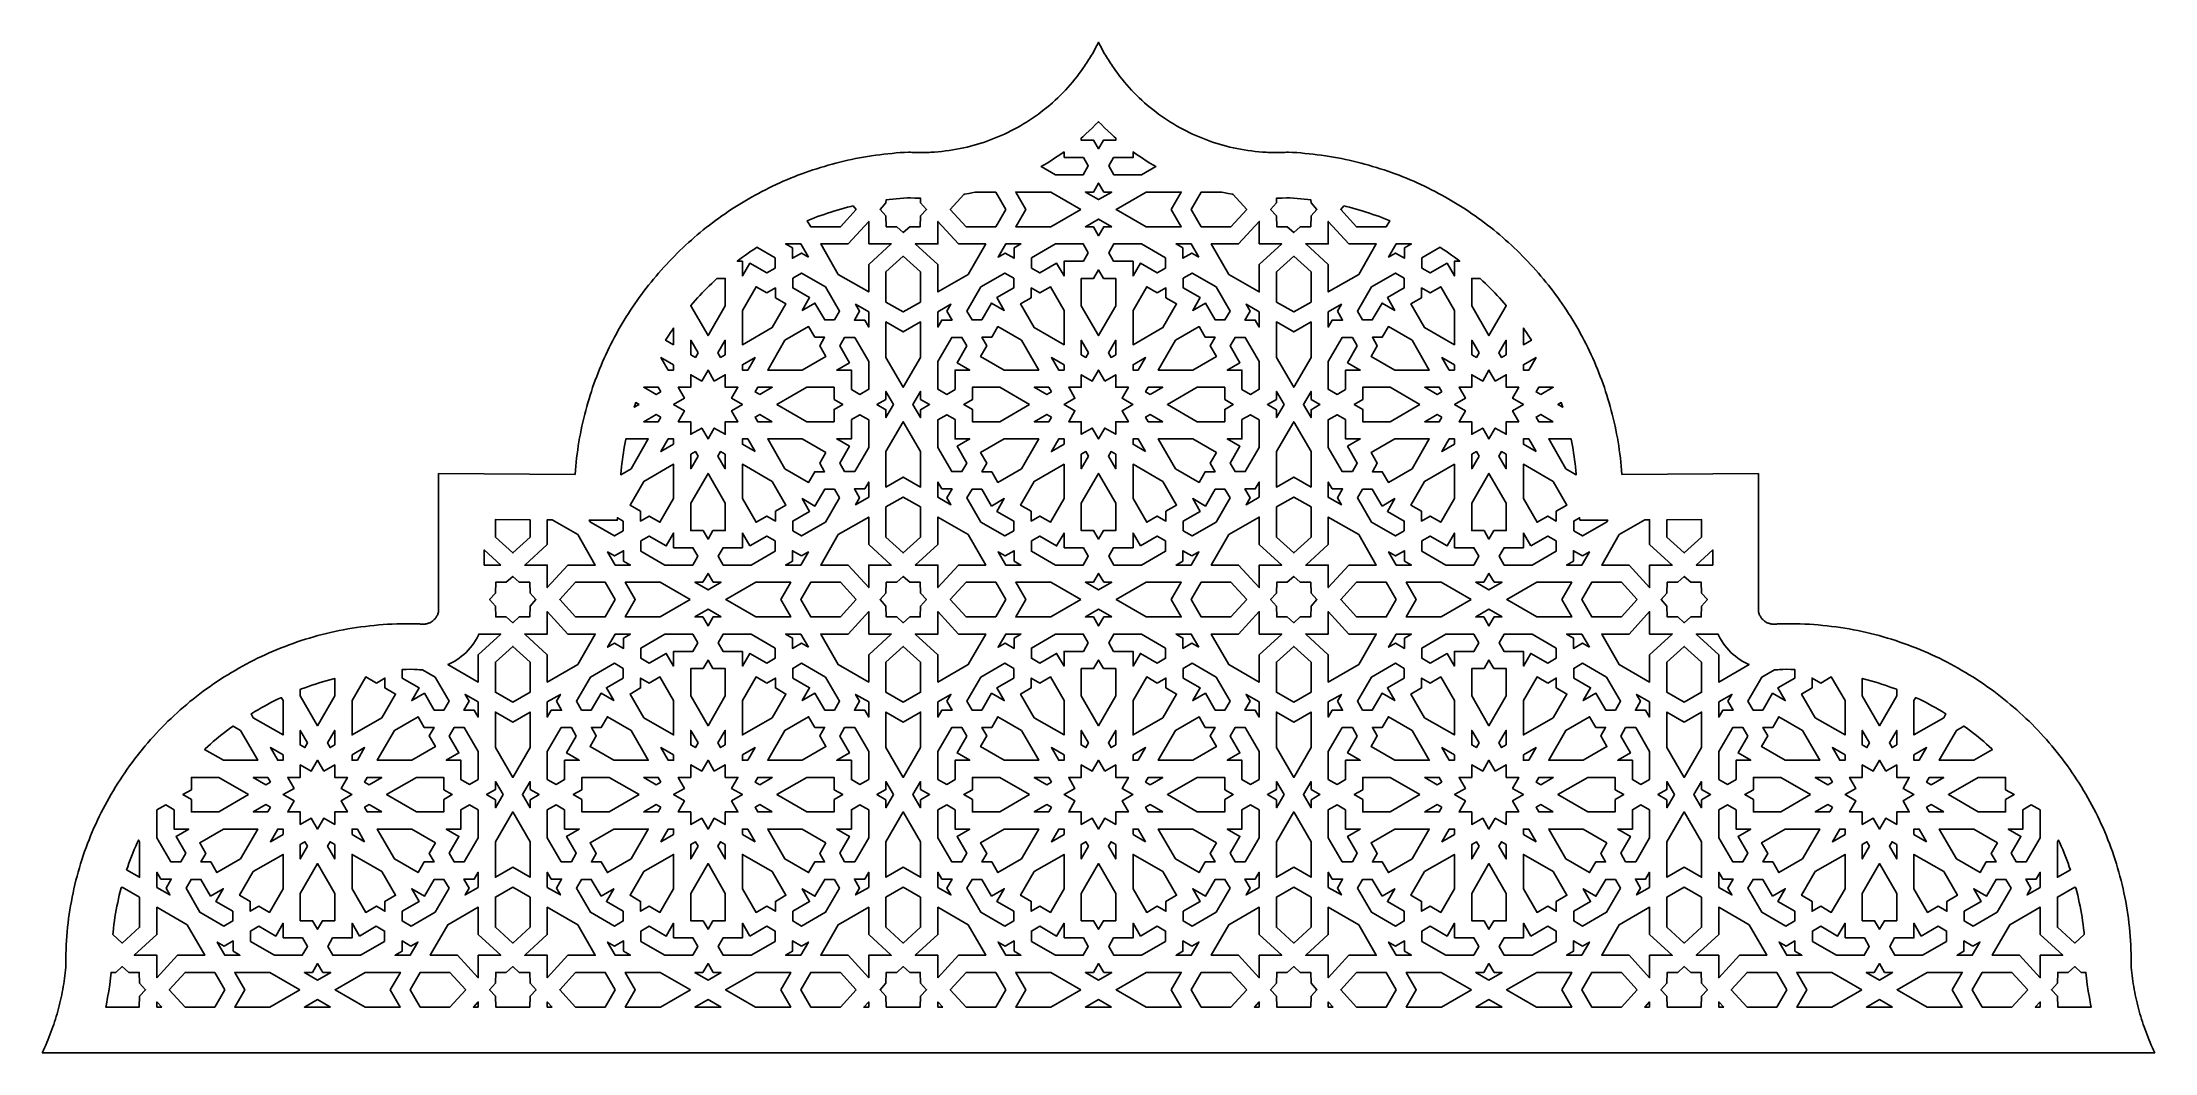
# Model space of a CAD drawing. Extents: x -463 to 463, y -203 to 240.
import ezdxf

# ---------------------------------------------------------------- set-up
doc = ezdxf.new("R2010")
doc.units = 0
doc.header["$MEASUREMENT"] = 0
doc.layers.add('LAYER_1', color=18, linetype='CONTINUOUS')

msp = doc.modelspace()

# ---------------------------------------------------------------- linework, layer by layer
at = {"layer": 'LAYER_1'}
for points in [[(-462.78, -203), (462.78, -203), (462.26, -201.89), (461.76, -200.78), (461.26, -199.66), (460.78, -198.53), (460.31, -197.41), (459.85, -196.27), (459.41, -195.14), (458.98, -193.99), (458.56, -192.85), (458.15, -191.7), (457.76, -190.54), (457.38, -189.38), (457.01, -188.22), (456.65, -187.05), (456.31, -185.88), (455.98, -184.71), (455.66, -183.53), (455.36, -182.35), (455.07, -181.16), (454.79, -179.98), (454.52, -178.79), (454.27, -177.59), (454.03, -176.4), (453.81, -175.2), (453.59, -174), (453.39, -172.79), (453.2, -171.58), (453.03, -170.37), (452.87, -169.16), (452.72, -167.95), (452.59, -166.73), (452.47, -165.52), (452.48, -163.55), (452.47, -161.59), (452.43, -159.63), (452.37, -157.68), (452.28, -155.73), (452.17, -153.8), (452.03, -151.86), (451.87, -149.94), (451.68, -148.02), (451.47, -146.11), (451.23, -144.2), (450.97, -142.31), (450.68, -140.42), (450.37, -138.53), (450.04, -136.66), (449.68, -134.79), (449.3, -132.93), (448.89, -131.08), (448.46, -129.24), (448.01, -127.41), (447.54, -125.58), (447.04, -123.77), (446.52, -121.96), (445.98, -120.16), (445.42, -118.38), (444.83, -116.6), (444.22, -114.83), (443.59, -113.07), (442.94, -111.32), (442.27, -109.58), (441.57, -107.85), (440.85, -106.14), (440.12, -104.43), (439.36, -102.73), (438.58, -101.05), (437.78, -99.37), (436.96, -97.71), (436.12, -96.06), (435.26, -94.42), (434.38, -92.79), (433.48, -91.18), (432.56, -89.57), (431.62, -87.98), (430.67, -86.4), (429.69, -84.84), (428.69, -83.28), (427.68, -81.74), (426.64, -80.22), (425.59, -78.7), (424.52, -77.2), (423.43, -75.72), (422.33, -74.24), (421.2, -72.78), (420.06, -71.34), (418.9, -69.91), (417.72, -68.49), (416.53, -67.09), (415.32, -65.7), (414.09, -64.33), (412.84, -62.97), (411.58, -61.63), (410.3, -60.31), (409.01, -58.99), (407.7, -57.7), (406.37, -56.42), (405.03, -55.16), (403.67, -53.91), (402.29, -52.68), (400.9, -51.47), (399.5, -50.27), (398.08, -49.09), (396.65, -47.92), (395.2, -46.78), (393.73, -45.65), (392.26, -44.54), (390.76, -43.44), (389.26, -42.37), (387.74, -41.31), (386.2, -40.27), (384.66, -39.25), (383.09, -38.25), (381.52, -37.26), (379.93, -36.3), (378.33, -35.35), (376.72, -34.42), (375.09, -33.52), (373.46, -32.63), (371.8, -31.76), (370.14, -30.91), (368.47, -30.08), (366.78, -29.27), (365.08, -28.48), (363.37, -27.72), (361.65, -26.97), (359.92, -26.24), (358.17, -25.54), (356.42, -24.85), (354.65, -24.19), (352.88, -23.55), (351.09, -22.93), (349.3, -22.33), (347.49, -21.75), (345.67, -21.2), (343.85, -20.66), (342.01, -20.15), (340.16, -19.67), (338.31, -19.2), (336.44, -18.76), (334.57, -18.34), (332.69, -17.94), (330.8, -17.57), (328.9, -17.22), (326.99, -16.9), (325.08, -16.6), (323.15, -16.32), (321.22, -16.07), (319.28, -15.84), (317.33, -15.63), (315.38, -15.46), (313.42, -15.3), (311.45, -15.17), (309.47, -15.07), (307.49, -14.99), (305.5, -14.93), (303.5, -14.91), (301.5, -14.9), (299.49, -14.93), (297.48, -14.98), (297.12, -15.05), (296.76, -15.09), (296.4, -15.12), (296.04, -15.13), (295.69, -15.13), (295.34, -15.1), (294.99, -15.06), (294.65, -15), (294.31, -14.93), (293.98, -14.84), (293.66, -14.73), (293.34, -14.61), (293.02, -14.48), (292.72, -14.32), (292.42, -14.16), (292.13, -13.98), (291.85, -13.79), (291.58, -13.58), (291.32, -13.36), (291.07, -13.13), (290.83, -12.89), (290.6, -12.63), (290.39, -12.36), (290.19, -12.08), (290, -11.8), (289.83, -11.5), (289.67, -11.19), (289.52, -10.87), (289.39, -10.54), (289.28, -10.2), (289.18, -9.86), (289.1, -9.5), (289.13, 50.88), (229.33, 50.57), (229.19, 52.37), (229.03, 54.16), (228.85, 55.95), (228.65, 57.73), (228.43, 59.5), (228.18, 61.27), (227.92, 63.03), (227.64, 64.79), (227.34, 66.54), (227.01, 68.28), (226.67, 70.01), (226.31, 71.74), (225.92, 73.46), (225.52, 75.17), (225.1, 76.88), (224.66, 78.57), (224.2, 80.26), (223.73, 81.94), (223.23, 83.62), (222.71, 85.28), (222.18, 86.94), (221.63, 88.58), (221.06, 90.22), (220.47, 91.85), (219.86, 93.48), (219.24, 95.09), (218.59, 96.69), (217.93, 98.29), (217.25, 99.88), (216.56, 101.45), (215.85, 103.02), (215.12, 104.58), (214.37, 106.12), (213.61, 107.66), (212.82, 109.19), (212.03, 110.71), (211.21, 112.22), (210.38, 113.71), (209.53, 115.2), (208.67, 116.68), (207.79, 118.15), (206.9, 119.6), (205.98, 121.05), (205.06, 122.48), (204.11, 123.9), (203.16, 125.31), (202.18, 126.71), (201.19, 128.1), (200.19, 129.48), (199.17, 130.84), (198.13, 132.2), (197.09, 133.54), (196.02, 134.87), (194.94, 136.19), (193.85, 137.49), (192.74, 138.78), (191.62, 140.07), (190.49, 141.33), (189.34, 142.59), (188.17, 143.83), (187, 145.06), (185.81, 146.28), (184.6, 147.48), (183.38, 148.67), (182.15, 149.85), (180.91, 151.01), (179.65, 152.16), (178.38, 153.29), (177.1, 154.41), (175.81, 155.52), (174.5, 156.62), (173.18, 157.69), (171.85, 158.76), (170.5, 159.81), (169.15, 160.85), (167.78, 161.87), (166.4, 162.87), (165.01, 163.86), (163.6, 164.84), (162.19, 165.8), (160.76, 166.75), (159.32, 167.68), (157.88, 168.59), (156.42, 169.49), (154.95, 170.37), (153.47, 171.24), (151.97, 172.09), (150.47, 172.93), (148.96, 173.75), (147.44, 174.55), (145.91, 175.34), (144.36, 176.11), (142.81, 176.86), (141.25, 177.6), (139.68, 178.32), (138.1, 179.02), (136.51, 179.7), (134.91, 180.37), (133.3, 181.02), (131.68, 181.66), (130.05, 182.27), (128.42, 182.87), (126.77, 183.45), (125.12, 184.01), (123.46, 184.55), (121.79, 185.08), (120.11, 185.59), (118.43, 186.08), (116.73, 186.55), (115.03, 187), (113.32, 187.43), (111.6, 187.84), (109.88, 188.24), (108.15, 188.62), (106.41, 188.97), (104.66, 189.31), (102.91, 189.63), (101.15, 189.92), (99.39, 190.2), (97.61, 190.46), (95.83, 190.7), (94.05, 190.92), (92.26, 191.12), (90.46, 191.29), (88.65, 191.45), (86.84, 191.59), (85.03, 191.71), (83.21, 191.8), (82.39, 191.75), (81.57, 191.72), (80.75, 191.69), (79.93, 191.66), (79.11, 191.65), (78.3, 191.64), (77.48, 191.64), (76.67, 191.65), (75.85, 191.66), (75.04, 191.69), (74.23, 191.72), (73.42, 191.75), (71.81, 191.85), (70.2, 191.98), (68.59, 192.13), (67, 192.32), (65.41, 192.53), (63.83, 192.78), (62.25, 193.05), (60.68, 193.35), (59.12, 193.68), (57.57, 194.03), (56.03, 194.42), (54.5, 194.83), (52.97, 195.27), (51.46, 195.73), (49.96, 196.23), (48.46, 196.75), (46.98, 197.29), (45.51, 197.87), (44.05, 198.46), (42.6, 199.09), (41.17, 199.74), (39.75, 200.42), (38.34, 201.12), (36.94, 201.84), (35.56, 202.59), (34.2, 203.37), (32.84, 204.17), (31.5, 204.99), (30.18, 205.84), (28.87, 206.71), (27.58, 207.61), (26.31, 208.53), (25.05, 209.47), (23.81, 210.44), (22.58, 211.43), (21.37, 212.44), (20.19, 213.47), (19.01, 214.53), (17.86, 215.61), (16.73, 216.71), (15.62, 217.83), (14.52, 218.97), (13.45, 220.13), (12.4, 221.32), (11.36, 222.53), (10.35, 223.75), (9.36, 225), (8.4, 226.27), (7.45, 227.55), (6.53, 228.86), (6.07, 229.52), (5.63, 230.19), (5.19, 230.86), (4.75, 231.53), (4.32, 232.21), (3.9, 232.9), (3.48, 233.59), (3.07, 234.28), (2.66, 234.98), (2.26, 235.68), (1.87, 236.39), (1.48, 237.1), (1.1, 237.82), (0.73, 238.54), (0.36, 239.27), (0, 240), (-0.36, 239.27), (-0.73, 238.54), (-1.1, 237.82), (-1.48, 237.1), (-1.87, 236.39), (-2.26, 235.68), (-2.66, 234.98), (-3.07, 234.28), (-3.48, 233.59), (-3.9, 232.9), (-4.32, 232.21), (-4.75, 231.53), (-5.19, 230.86), (-5.63, 230.19), (-6.07, 229.52), (-6.53, 228.86), (-7.45, 227.55), (-8.4, 226.27), (-9.36, 225), (-10.35, 223.75), (-11.36, 222.53), (-12.4, 221.32), (-13.45, 220.13), (-14.52, 218.97), (-15.62, 217.83), (-16.73, 216.71), (-17.86, 215.61), (-19.01, 214.53), (-20.19, 213.47), (-21.37, 212.44), (-22.58, 211.43), (-23.81, 210.44), (-25.05, 209.47), (-26.31, 208.53), (-27.58, 207.61), (-28.87, 206.71), (-30.18, 205.84), (-31.5, 204.99), (-32.84, 204.17), (-34.19, 203.37), (-35.56, 202.59), (-36.94, 201.84), (-38.34, 201.12), (-39.75, 200.42), (-41.17, 199.74), (-42.6, 199.09), (-44.05, 198.46), (-45.51, 197.87), (-46.98, 197.29), (-48.46, 196.75), (-49.96, 196.23), (-51.46, 195.73), (-52.97, 195.27), (-54.5, 194.83), (-56.03, 194.42), (-57.57, 194.03), (-59.12, 193.68), (-60.68, 193.35), (-62.25, 193.05), (-63.83, 192.78), (-65.41, 192.53), (-67, 192.32), (-68.59, 192.13), (-70.2, 191.98), (-71.81, 191.85), (-73.42, 191.75), (-74.23, 191.72), (-75.04, 191.69), (-75.85, 191.66), (-76.67, 191.65), (-77.48, 191.64), (-78.3, 191.64), (-79.11, 191.65), (-79.93, 191.66), (-80.75, 191.69), (-81.57, 191.72), (-82.39, 191.75), (-83.21, 191.8), (-85.03, 191.71), (-86.84, 191.59), (-88.65, 191.45), (-90.46, 191.29), (-92.26, 191.12), (-94.05, 190.92), (-95.83, 190.7), (-97.61, 190.46), (-99.39, 190.2), (-101.15, 189.92), (-102.91, 189.63), (-104.66, 189.31), (-106.41, 188.97), (-108.15, 188.62), (-109.88, 188.24), (-111.6, 187.84), (-113.32, 187.43), (-115.03, 187), (-116.73, 186.55), (-118.43, 186.08), (-120.11, 185.59), (-121.79, 185.08), (-123.46, 184.55), (-125.12, 184.01), (-126.77, 183.45), (-128.42, 182.87), (-130.05, 182.27), (-131.68, 181.66), (-133.3, 181.02), (-134.91, 180.37), (-136.51, 179.7), (-138.1, 179.02), (-139.68, 178.32), (-141.25, 177.6), (-142.81, 176.86), (-144.36, 176.11), (-145.91, 175.34), (-147.44, 174.55), (-148.96, 173.75), (-150.47, 172.93), (-151.97, 172.09), (-153.47, 171.24), (-154.95, 170.37), (-156.42, 169.49), (-157.88, 168.59), (-159.32, 167.68), (-160.76, 166.75), (-162.19, 165.8), (-163.6, 164.84), (-165.01, 163.86), (-166.4, 162.87), (-167.78, 161.87), (-169.15, 160.85), (-170.5, 159.81), (-171.85, 158.76), (-173.18, 157.69), (-174.5, 156.62), (-175.81, 155.52), (-177.1, 154.41), (-178.38, 153.29), (-179.65, 152.16), (-180.91, 151.01), (-182.15, 149.85), (-183.38, 148.67), (-184.6, 147.48), (-185.81, 146.28), (-187, 145.06), (-188.17, 143.83), (-189.34, 142.59), (-190.49, 141.33), (-191.62, 140.07), (-192.74, 138.78), (-193.85, 137.49), (-194.94, 136.19), (-196.02, 134.87), (-197.09, 133.54), (-198.13, 132.2), (-199.17, 130.84), (-200.19, 129.48), (-201.19, 128.1), (-202.18, 126.71), (-203.16, 125.31), (-204.11, 123.9), (-205.06, 122.48), (-205.98, 121.05), (-206.9, 119.6), (-207.79, 118.15), (-208.67, 116.68), (-209.53, 115.2), (-210.38, 113.71), (-211.21, 112.22), (-212.03, 110.71), (-212.82, 109.19), (-213.61, 107.66), (-214.37, 106.12), (-215.12, 104.58), (-215.85, 103.02), (-216.56, 101.45), (-217.25, 99.88), (-217.93, 98.29), (-218.59, 96.69), (-219.24, 95.09), (-219.86, 93.48), (-220.47, 91.85), (-221.06, 90.22), (-221.63, 88.58), (-222.18, 86.94), (-222.71, 85.28), (-223.23, 83.62), (-223.73, 81.94), (-224.2, 80.26), (-224.66, 78.57), (-225.1, 76.88), (-225.52, 75.17), (-225.92, 73.46), (-226.31, 71.74), (-226.67, 70.01), (-227.01, 68.28), (-227.33, 66.54), (-227.64, 64.79), (-227.92, 63.03), (-228.18, 61.27), (-228.43, 59.5), (-228.65, 57.73), (-228.85, 55.95), (-229.03, 54.16), (-229.19, 52.37), (-229.33, 50.57), (-289.13, 50.88), (-289.1, -9.5), (-289.18, -9.86), (-289.28, -10.2), (-289.39, -10.54), (-289.52, -10.87), (-289.67, -11.19), (-289.83, -11.5), (-290, -11.8), (-290.19, -12.08), (-290.39, -12.36), (-290.6, -12.63), (-290.83, -12.89), (-291.07, -13.13), (-291.32, -13.36), (-291.58, -13.58), (-291.85, -13.79), (-292.13, -13.98), (-292.42, -14.16), (-292.72, -14.32), (-293.02, -14.48), (-293.34, -14.61), (-293.66, -14.73), (-293.98, -14.84), (-294.31, -14.93), (-294.65, -15), (-294.99, -15.06), (-295.34, -15.1), (-295.69, -15.13), (-296.04, -15.13), (-296.4, -15.12), (-296.76, -15.09), (-297.12, -15.05), (-297.48, -14.98), (-299.49, -14.93), (-301.5, -14.9), (-303.5, -14.91), (-305.5, -14.93), (-307.49, -14.99), (-309.47, -15.07), (-311.45, -15.17), (-313.42, -15.3), (-315.38, -15.46), (-317.33, -15.63), (-319.28, -15.84), (-321.22, -16.07), (-323.15, -16.32), (-325.07, -16.6), (-326.99, -16.9), (-328.9, -17.22), (-330.8, -17.57), (-332.69, -17.94), (-334.57, -18.34), (-336.44, -18.76), (-338.31, -19.2), (-340.16, -19.66), (-342.01, -20.15), (-343.84, -20.66), (-345.67, -21.19), (-347.48, -21.75), (-349.29, -22.33), (-351.09, -22.92), (-352.87, -23.54), (-354.65, -24.19), (-356.42, -24.85), (-358.17, -25.53), (-359.91, -26.24), (-361.65, -26.97), (-363.37, -27.71), (-365.08, -28.48), (-366.78, -29.27), (-368.46, -30.08), (-370.14, -30.91), (-371.8, -31.76), (-373.45, -32.63), (-375.09, -33.51), (-376.71, -34.42), (-378.33, -35.35), (-379.93, -36.3), (-381.51, -37.26), (-383.09, -38.24), (-384.65, -39.25), (-386.2, -40.27), (-387.73, -41.31), (-389.25, -42.37), (-390.76, -43.44), (-392.25, -44.53), (-393.73, -45.65), (-395.19, -46.77), (-396.64, -47.92), (-398.07, -49.08), (-399.49, -50.26), (-400.9, -51.46), (-402.29, -52.68), (-403.66, -53.91), (-405.02, -55.15), (-406.36, -56.42), (-407.69, -57.69), (-409, -58.99), (-410.29, -60.3), (-411.57, -61.63), (-412.83, -62.97), (-414.08, -64.33), (-415.31, -65.7), (-416.52, -67.08), (-417.71, -68.49), (-418.89, -69.9), (-420.05, -71.33), (-421.19, -72.78), (-422.32, -74.24), (-423.43, -75.71), (-424.51, -77.2), (-425.59, -78.7), (-426.64, -80.21), (-427.67, -81.74), (-428.69, -83.28), (-429.68, -84.83), (-430.66, -86.4), (-431.62, -87.98), (-432.56, -89.57), (-433.48, -91.17), (-434.38, -92.79), (-435.26, -94.41), (-436.12, -96.05), (-436.96, -97.7), (-437.78, -99.37), (-438.58, -101.04), (-439.35, -102.73), (-440.11, -104.42), (-440.85, -106.13), (-441.57, -107.85), (-442.26, -109.58), (-442.93, -111.31), (-443.59, -113.06), (-444.22, -114.82), (-444.82, -116.59), (-445.41, -118.37), (-445.98, -120.16), (-446.52, -121.95), (-447.04, -123.76), (-447.53, -125.58), (-448.01, -127.4), (-448.46, -129.23), (-448.89, -131.08), (-449.29, -132.93), (-449.67, -134.78), (-450.03, -136.65), (-450.37, -138.52), (-450.68, -140.41), (-450.96, -142.3), (-451.23, -144.19), (-451.46, -146.1), (-451.68, -148.01), (-451.86, -149.93), (-452.03, -151.85), (-452.17, -153.79), (-452.28, -155.72), (-452.37, -157.67), (-452.43, -159.62), (-452.47, -161.58), (-452.48, -163.54), (-452.47, -165.51), (-452.59, -166.73), (-452.72, -167.94), (-452.87, -169.16), (-453.03, -170.37), (-453.2, -171.58), (-453.39, -172.79), (-453.59, -173.99), (-453.81, -175.19), (-454.03, -176.39), (-454.27, -177.59), (-454.52, -178.78), (-454.79, -179.97), (-455.07, -181.16), (-455.36, -182.35), (-455.66, -183.53), (-455.98, -184.71), (-456.31, -185.88), (-456.65, -187.05), (-457.01, -188.22), (-457.38, -189.38), (-457.76, -190.54), (-458.15, -191.7), (-458.56, -192.85), (-458.98, -193.99), (-459.41, -195.14), (-459.85, -196.27), (-460.31, -197.41), (-460.78, -198.53), (-461.26, -199.66), (-461.76, -200.78), (-462.26, -201.89)], [(0.07, 205.14), (1.29, 203.87), (2.67, 202.48), (4.06, 201.13), (5.48, 199.8), (6.93, 198.5), (7.55, 197.95), (7.55, 197.02), (2.16, 197.02), (0, 193.28), (-2.16, 197.02), (-7.55, 197.02), (-7.55, 197.96), (-6.92, 198.5), (-5.48, 199.8), (-4.06, 201.13), (-2.67, 202.48), (-1.29, 203.87), (-0.07, 205.14), (0, 205.22)], [(-15.11, 189.46), (-6.59, 189.46), (-4.46, 185.77), (-6.69, 181.9), (-18.86, 181.9), (-25.13, 185.52), (-24.17, 186.06), (-22.51, 187.05), (-20.86, 188.06), (-19.23, 189.11), (-17.62, 190.18), (-16.03, 191.28), (-15.11, 191.95)], [(16.03, 191.28), (17.62, 190.18), (19.23, 189.11), (20.86, 188.06), (22.51, 187.05), (24.17, 186.06), (25.13, 185.52), (18.87, 181.9), (6.7, 181.9), (4.46, 185.77), (6.59, 189.46), (15.12, 189.46), (15.12, 191.94)], [(2.27, 174.34), (5.77, 174.34), (0, 171.01), (-5.76, 174.34), (-2.26, 174.34), (0, 178.26)], [(-106.12, 166.73), (-113.07, 159.12), (-126.08, 159.12), (-127.6, 161.75), (-127.3, 161.87), (-125.9, 162.44), (-124.5, 162.99), (-123.08, 163.53), (-121.66, 164.05), (-120.23, 164.55), (-118.79, 165.04), (-117.34, 165.51), (-115.89, 165.97), (-114.43, 166.41), (-112.96, 166.84), (-111.49, 167.25), (-110.01, 167.64), (-108.52, 168.01), (-107.52, 168.26)], [(-82.41, 171.73), (-80.4, 171.67), (-78.39, 171.64), (-78.02, 171.64), (-77.96, 169.58), (-75.35, 166.73), (-77.96, 163.88), (-78.1, 159.12), (-82.72, 159.12), (-85.54, 156.58), (-88.37, 159.12), (-92.98, 159.12), (-93.13, 163.88), (-95.73, 166.73), (-93.13, 169.58), (-93.09, 170.89), (-91.73, 171.05), (-90.17, 171.23), (-88.6, 171.38), (-87.03, 171.52), (-85.45, 171.64), (-83.87, 171.74), (-83.2, 171.77)], [(-40.61, 166.73), (-45.01, 159.12), (-58.02, 159.12), (-64.97, 166.73), (-58.95, 173.32), (-58.67, 173.37), (-56.74, 173.74), (-54.82, 174.14), (-53.97, 174.34), (-45.01, 174.34)], [(-7.7, 166.73), (-20.89, 159.12), (-36.28, 159.12), (-31.88, 166.73), (-36.28, 174.34), (-20.89, 174.34)], [(31.89, 166.73), (36.28, 159.12), (20.89, 159.12), (7.71, 166.73), (20.89, 174.34), (36.28, 174.34)], [(54.82, 174.14), (56.74, 173.74), (58.67, 173.37), (58.96, 173.32), (64.97, 166.73), (58.03, 159.12), (45.02, 159.12), (40.62, 166.73), (45.02, 174.34), (53.97, 174.34)], [(83.87, 171.74), (85.45, 171.64), (87.03, 171.52), (88.6, 171.38), (90.17, 171.23), (91.73, 171.05), (93.08, 170.89), (93.12, 169.58), (95.73, 166.73), (93.12, 163.88), (92.98, 159.12), (88.36, 159.12), (85.54, 156.58), (82.72, 159.12), (78.11, 159.12), (77.96, 163.88), (75.36, 166.73), (77.96, 169.58), (78.03, 171.64), (78.39, 171.64), (80.4, 171.67), (82.41, 171.73), (83.2, 171.77)], [(108.52, 168.01), (110.01, 167.64), (111.49, 167.25), (112.96, 166.84), (114.43, 166.41), (115.89, 165.97), (117.34, 165.51), (118.79, 165.04), (120.23, 164.55), (121.66, 164.05), (123.08, 163.53), (124.5, 162.99), (125.9, 162.44), (127.3, 161.87), (127.59, 161.75), (126.07, 159.12), (113.06, 159.12), (106.11, 166.73), (107.51, 168.26)], [(-100.69, 151.56), (-90.79, 151.56), (-100.69, 142.52), (-100.69, 130.54), (-114.02, 138.23), (-121.71, 151.56), (-109.73, 151.56), (-100.69, 161.46)], [(-61.36, 151.56), (-49.37, 151.56), (-57.07, 138.23), (-70.39, 130.54), (-70.39, 142.52), (-80.3, 151.56), (-70.39, 151.56), (-70.39, 161.46)], [(5.77, 159.12), (2.27, 159.12), (0, 155.2), (-2.26, 159.12), (-5.76, 159.12), (0, 162.44)], [(70.4, 151.56), (80.31, 151.56), (70.4, 142.52), (70.4, 130.54), (57.08, 138.23), (49.38, 151.56), (61.36, 151.56), (70.4, 161.46)], [(109.73, 151.56), (121.71, 151.56), (114.01, 138.23), (100.69, 130.54), (100.69, 142.52), (90.78, 151.56), (100.69, 151.56), (100.69, 161.46)], [(-141.69, 145.48), (-141.69, 141.01), (-145.38, 138.88), (-152.76, 143.14), (-155.98, 137.56), (-155.98, 144), (-158.25, 144), (-157.1, 144.88), (-155.91, 145.77), (-154.7, 146.65), (-153.49, 147.51), (-152.27, 148.36), (-151.04, 149.19), (-149.8, 150.02), (-149.68, 150.09)], [(-127.12, 145.8), (-130.15, 147.54), (-134.07, 145.28), (-134.07, 149.81), (-137.1, 151.56), (-130.45, 151.56)], [(-37.02, 149.81), (-37.02, 145.28), (-40.94, 147.54), (-43.97, 145.8), (-40.64, 151.56), (-33.99, 151.56)], [(-4.46, 147.69), (-6.59, 144), (-15.11, 144), (-15.11, 137.56), (-18.33, 143.14), (-25.71, 138.88), (-29.4, 141.01), (-29.4, 145.48), (-18.86, 151.56), (-6.69, 151.56)], [(29.41, 145.48), (29.41, 141.01), (25.72, 138.88), (18.34, 143.14), (15.12, 137.56), (15.12, 144), (6.59, 144), (4.46, 147.69), (6.7, 151.56), (18.87, 151.56)], [(43.98, 145.8), (40.95, 147.54), (37.02, 145.28), (37.02, 149.81), (33.99, 151.56), (40.65, 151.56)], [(134.06, 149.81), (134.06, 145.28), (130.14, 147.54), (127.11, 145.8), (130.44, 151.56), (137.09, 151.56)], [(149.8, 150.02), (151.04, 149.19), (152.27, 148.36), (153.49, 147.51), (154.7, 146.65), (155.91, 145.77), (157.1, 144.88), (158.25, 144), (155.97, 144), (155.97, 137.56), (152.75, 143.14), (145.37, 138.88), (141.68, 141.01), (141.68, 145.48), (149.68, 150.09)], [(-77.96, 139.32), (-77.96, 126.09), (-85.54, 121.74), (-93.13, 126.09), (-93.13, 139.32), (-85.54, 146.2)], [(2.16, 136.44), (7.55, 136.44), (7.55, 124.46), (0, 111.39), (-7.55, 124.46), (-7.55, 136.44), (-2.16, 136.44), (0, 140.17)], [(93.12, 139.32), (93.12, 126.09), (85.54, 121.74), (77.96, 126.09), (77.96, 139.32), (85.54, 146.2)], [(-163.54, 124.46), (-171.09, 111.39), (-178.64, 124.46), (-178.64, 124.5), (-178.59, 124.57), (-177.62, 125.69), (-176.65, 126.81), (-175.66, 127.91), (-174.66, 129), (-173.65, 130.08), (-172.63, 131.15), (-171.59, 132.21), (-170.54, 133.25), (-169.48, 134.29), (-168.41, 135.31), (-167.33, 136.32), (-167.21, 136.44), (-163.54, 136.44)], [(-145.32, 130.11), (-141.58, 132.27), (-141.58, 127.96), (-136.92, 125.26), (-142.91, 114.89), (-155.98, 107.35), (-155.98, 122.44), (-149.99, 132.81)], [(-119.56, 132.7), (-113.47, 122.17), (-115.71, 118.29), (-119.97, 118.29), (-124.23, 125.67), (-129.81, 122.45), (-126.59, 128.03), (-133.97, 132.29), (-133.97, 136.55), (-130.09, 138.78)], [(-37.12, 136.55), (-37.12, 132.29), (-44.5, 128.03), (-41.28, 122.45), (-46.86, 125.67), (-51.12, 118.29), (-55.38, 118.29), (-57.62, 122.17), (-51.53, 132.7), (-40.99, 138.78)], [(-15.11, 122.44), (-15.11, 107.35), (-28.18, 114.89), (-34.17, 125.26), (-29.5, 127.96), (-29.5, 132.27), (-25.76, 130.11), (-21.1, 132.81)], [(25.77, 130.11), (29.51, 132.27), (29.51, 127.96), (34.18, 125.26), (28.19, 114.89), (15.12, 107.35), (15.12, 122.44), (21.11, 132.81)], [(51.54, 132.7), (57.62, 122.17), (55.39, 118.29), (51.13, 118.29), (46.87, 125.67), (41.29, 122.45), (44.51, 128.03), (37.13, 132.29), (37.13, 136.55), (41, 138.78)], [(133.96, 136.55), (133.96, 132.29), (126.58, 128.03), (129.8, 122.45), (124.22, 125.67), (119.96, 118.29), (115.7, 118.29), (113.46, 122.17), (119.55, 132.7), (130.09, 138.78)], [(155.97, 122.44), (155.97, 107.35), (142.9, 114.89), (136.91, 125.26), (141.58, 127.96), (141.58, 132.27), (145.32, 130.11), (149.98, 132.81)], [(167.33, 136.32), (168.41, 135.31), (169.49, 134.29), (170.54, 133.25), (171.59, 132.21), (172.63, 131.15), (173.65, 130.08), (174.66, 129), (175.66, 127.91), (176.65, 126.81), (177.62, 125.69), (178.59, 124.57), (178.63, 124.51), (178.63, 124.46), (171.08, 111.39), (163.54, 124.46), (163.54, 136.44), (167.21, 136.44)], [(-100.69, 121.81), (-100.69, 115.16), (-102.44, 118.19), (-106.97, 118.19), (-104.71, 122.11), (-106.46, 125.14)], [(-66.38, 122.11), (-64.12, 118.19), (-68.65, 118.19), (-70.39, 115.16), (-70.39, 121.81), (-64.63, 125.14)], [(70.4, 121.81), (70.4, 115.16), (68.65, 118.19), (64.12, 118.19), (66.39, 122.11), (64.64, 125.14)], [(104.7, 122.11), (106.96, 118.19), (102.44, 118.19), (100.69, 115.16), (100.69, 121.81), (106.45, 125.14)], [(-186.2, 107.35), (-189.7, 109.37), (-189.13, 110.28), (-188.32, 111.52), (-187.51, 112.76), (-186.67, 113.98), (-186.2, 114.66)], [(-124.3, 110.68), (-119.99, 110.68), (-122.14, 106.94), (-119.45, 102.28), (-129.82, 96.29), (-144.92, 96.29), (-137.37, 109.36), (-127, 115.34)], [(-77.96, 101.81), (-85.54, 88.74), (-93.13, 101.81), (-93.13, 117.36), (-85.54, 113.01), (-77.96, 117.36)], [(-33.72, 109.36), (-26.17, 96.29), (-41.26, 96.29), (-51.64, 102.28), (-48.94, 106.94), (-51.1, 110.68), (-46.78, 110.68), (-44.09, 115.34)], [(46.79, 110.68), (51.11, 110.68), (48.95, 106.94), (51.64, 102.28), (41.27, 96.29), (26.18, 96.29), (33.72, 109.36), (44.1, 115.34)], [(93.12, 101.81), (85.54, 88.74), (77.96, 101.81), (77.96, 117.36), (85.54, 113.01), (93.12, 117.36)], [(137.37, 109.36), (144.91, 96.29), (129.82, 96.29), (119.44, 102.28), (122.14, 106.94), (119.98, 110.68), (124.3, 110.68), (126.99, 115.34)], [(186.67, 113.98), (187.51, 112.76), (188.32, 111.52), (189.13, 110.28), (189.7, 109.37), (186.2, 107.35), (186.2, 114.67)], [(-175.46, 103.83), (-176.62, 101.81), (-178.64, 102.98), (-178.64, 109.33)], [(-163.54, 102.98), (-165.56, 101.81), (-166.72, 103.83), (-163.54, 109.33)], [(-100.69, 100.04), (-100.69, 87.87), (-104.57, 85.64), (-108.26, 87.77), (-108.26, 96.29), (-114.7, 96.29), (-109.12, 99.51), (-113.38, 106.89), (-111.25, 110.58), (-106.78, 110.58)], [(-57.71, 106.89), (-61.97, 99.51), (-56.39, 96.29), (-62.83, 96.29), (-62.83, 87.77), (-66.52, 85.64), (-70.39, 87.87), (-70.39, 100.04), (-64.31, 110.58), (-59.84, 110.58)], [(-4.37, 103.83), (-5.53, 101.81), (-7.55, 102.98), (-7.55, 109.33)], [(7.55, 102.98), (5.54, 101.81), (4.37, 103.83), (7.55, 109.33)], [(70.4, 100.04), (70.4, 87.87), (66.53, 85.64), (62.84, 87.77), (62.84, 96.29), (56.4, 96.29), (61.98, 99.51), (57.71, 106.89), (59.84, 110.58), (64.32, 110.58)], [(113.37, 106.89), (109.11, 99.51), (114.69, 96.29), (108.25, 96.29), (108.25, 87.77), (104.56, 85.64), (100.69, 87.87), (100.69, 100.04), (106.77, 110.58), (111.24, 110.58)], [(166.72, 103.83), (165.55, 101.81), (163.54, 102.98), (163.54, 109.33)], [(178.63, 102.98), (176.62, 101.81), (175.45, 103.83), (178.63, 109.33)], [(-186.2, 98.61), (-186.2, 96.28), (-188.53, 96.28), (-191.71, 101.79)], [(-168.33, 91.48), (-163.54, 94.25), (-163.54, 88.72), (-158.02, 88.72), (-160.78, 83.94), (-156, 81.18), (-160.78, 78.42), (-158.02, 73.63), (-163.54, 73.63), (-163.54, 68.11), (-168.33, 70.87), (-171.09, 66.09), (-173.86, 70.87), (-178.64, 68.11), (-178.64, 73.63), (-184.16, 73.63), (-181.4, 78.42), (-186.19, 81.18), (-181.4, 83.94), (-184.16, 88.72), (-178.64, 88.72), (-178.64, 94.25), (-173.86, 91.48), (-171.09, 96.27)], [(-153.65, 96.28), (-155.98, 96.28), (-155.98, 98.61), (-150.47, 101.79)], [(-15.11, 98.61), (-15.11, 96.28), (-17.44, 96.28), (-20.62, 101.79)], [(2.77, 91.48), (7.55, 94.25), (7.55, 88.72), (13.08, 88.72), (10.31, 83.94), (15.1, 81.18), (10.31, 78.42), (13.08, 73.63), (7.55, 73.63), (7.55, 68.11), (2.77, 70.87), (0, 66.09), (-2.76, 70.87), (-7.55, 68.11), (-7.55, 73.63), (-13.07, 73.63), (-10.31, 78.42), (-15.09, 81.18), (-10.31, 83.94), (-13.07, 88.72), (-7.55, 88.72), (-7.55, 94.25), (-2.76, 91.48), (0, 96.27)], [(17.44, 96.28), (15.12, 96.28), (15.12, 98.61), (20.62, 101.79)], [(155.97, 98.61), (155.97, 96.28), (153.64, 96.28), (150.46, 101.79)], [(173.85, 91.48), (178.63, 94.25), (178.63, 88.72), (184.16, 88.72), (181.4, 83.94), (186.18, 81.18), (181.4, 78.42), (184.16, 73.63), (178.63, 73.63), (178.63, 68.11), (173.85, 70.87), (171.08, 66.09), (168.32, 70.87), (163.54, 68.11), (163.54, 73.63), (158.01, 73.63), (160.77, 78.42), (155.99, 81.18), (160.77, 83.94), (158.01, 88.72), (163.54, 88.72), (163.54, 94.25), (168.32, 91.48), (171.08, 96.27)], [(188.52, 96.28), (186.2, 96.28), (186.2, 98.61), (191.71, 101.79)], [(-191.73, 86.71), (-193.75, 85.54), (-199.26, 88.72), (-192.9, 88.72)], [(-148.43, 85.54), (-150.45, 86.71), (-149.28, 88.72), (-142.92, 88.72)], [(-115.82, 83.34), (-112.08, 81.18), (-115.82, 79.02), (-115.82, 73.63), (-127.8, 73.63), (-140.87, 81.18), (-127.8, 88.73), (-115.82, 88.73)], [(-89.8, 81.18), (-93.13, 75.42), (-93.13, 78.92), (-97.05, 81.18), (-93.13, 83.44), (-93.13, 86.94)], [(-77.96, 83.44), (-74.04, 81.18), (-77.96, 78.92), (-77.96, 75.42), (-81.29, 81.18), (-77.96, 86.94)], [(-30.22, 81.18), (-43.29, 73.63), (-55.27, 73.63), (-55.27, 79.02), (-59.01, 81.18), (-55.27, 83.34), (-55.27, 88.73), (-43.29, 88.73)], [(-20.64, 86.71), (-22.66, 85.54), (-28.16, 88.72), (-21.8, 88.72)], [(22.66, 85.54), (20.65, 86.71), (21.81, 88.72), (28.17, 88.72)], [(55.28, 83.34), (59.01, 81.18), (55.28, 79.02), (55.28, 73.63), (43.3, 73.63), (30.23, 81.18), (43.3, 88.73), (55.28, 88.73)], [(81.29, 81.18), (77.96, 75.42), (77.96, 78.92), (74.04, 81.18), (77.96, 83.44), (77.96, 86.94)], [(93.12, 83.44), (97.04, 81.18), (93.12, 78.92), (93.12, 75.42), (89.8, 81.18), (93.12, 86.94)], [(140.86, 81.18), (127.79, 73.63), (115.81, 73.63), (115.81, 79.02), (112.07, 81.18), (115.81, 83.34), (115.81, 88.73), (127.79, 88.73)], [(150.44, 86.71), (148.43, 85.54), (142.92, 88.72), (149.28, 88.72)], [(193.74, 85.54), (191.73, 86.71), (192.89, 88.72), (199.25, 88.72)], [(-201.31, 81.18), (-203.41, 79.97), (-203.18, 80.69), (-202.74, 82)], [(-191.73, 75.65), (-192.9, 73.63), (-199.26, 73.63), (-193.75, 76.81)], [(-142.92, 73.63), (-149.28, 73.63), (-150.45, 75.65), (-148.43, 76.81)], [(-100.69, 74.49), (-100.69, 62.32), (-106.78, 51.79), (-111.25, 51.79), (-113.38, 55.47), (-109.12, 62.85), (-114.7, 66.07), (-108.26, 66.07), (-108.26, 74.59), (-104.57, 76.72)], [(-62.83, 74.59), (-62.83, 66.07), (-56.39, 66.07), (-61.97, 62.85), (-57.71, 55.47), (-59.84, 51.79), (-64.31, 51.79), (-70.39, 62.32), (-70.39, 74.49), (-66.52, 76.72)], [(-20.64, 75.65), (-21.8, 73.63), (-28.16, 73.63), (-22.66, 76.81)], [(28.17, 73.63), (21.81, 73.63), (20.65, 75.65), (22.66, 76.81)], [(70.4, 74.49), (70.4, 62.32), (64.32, 51.79), (59.84, 51.79), (57.71, 55.47), (61.98, 62.85), (56.4, 66.07), (62.84, 66.07), (62.84, 74.59), (66.53, 76.72)], [(108.25, 74.59), (108.25, 66.07), (114.69, 66.07), (109.11, 62.85), (113.37, 55.47), (111.24, 51.79), (106.77, 51.79), (100.69, 62.32), (100.69, 74.49), (104.56, 76.72)], [(150.44, 75.65), (149.28, 73.63), (142.92, 73.63), (148.43, 76.81)], [(199.25, 73.63), (192.89, 73.63), (191.73, 75.65), (193.74, 76.81)], [(203.18, 80.69), (203.41, 79.96), (201.31, 81.18), (202.74, 82.01)], [(-204.81, 53.01), (-209.29, 50.42), (-209.26, 50.7), (-209.12, 52.26), (-208.97, 53.81), (-208.79, 55.36), (-208.6, 56.9), (-208.39, 58.43), (-208.16, 59.96), (-207.91, 61.49), (-207.65, 63), (-207.37, 64.51), (-207.07, 66.02), (-207.06, 66.07), (-197.26, 66.07)], [(-186.2, 63.75), (-191.71, 60.57), (-188.53, 66.07), (-186.2, 66.07)], [(-150.47, 60.57), (-155.98, 63.75), (-155.98, 66.07), (-153.65, 66.07)], [(-119.45, 60.09), (-122.14, 55.42), (-119.99, 51.68), (-124.3, 51.68), (-127, 47.02), (-137.37, 53.01), (-144.92, 66.07), (-129.82, 66.07)], [(-77.96, 60.55), (-77.96, 45), (-85.54, 49.36), (-93.13, 45), (-93.13, 60.55), (-85.54, 73.62)], [(-33.72, 53.01), (-44.09, 47.02), (-46.78, 51.68), (-51.1, 51.68), (-48.94, 55.42), (-51.64, 60.09), (-41.26, 66.07), (-26.17, 66.07)], [(-15.11, 63.75), (-20.62, 60.57), (-17.44, 66.07), (-15.11, 66.07)], [(20.62, 60.57), (15.12, 63.75), (15.12, 66.07), (17.44, 66.07)], [(51.64, 60.09), (48.95, 55.42), (51.11, 51.68), (46.79, 51.68), (44.1, 47.02), (33.72, 53.01), (26.18, 66.07), (41.27, 66.07)], [(93.12, 60.55), (93.12, 45), (85.58, 49.36), (85.54, 49.34), (85.51, 49.36), (77.96, 45), (77.96, 60.55), (85.51, 73.62), (85.54, 73.57), (85.58, 73.62)], [(137.37, 53.01), (126.99, 47.02), (124.3, 51.68), (119.98, 51.68), (122.14, 55.42), (119.44, 60.09), (129.82, 66.07), (144.91, 66.07)], [(155.97, 63.75), (150.46, 60.57), (153.64, 66.07), (155.97, 66.07)], [(191.71, 60.57), (186.2, 63.75), (186.2, 66.07), (188.52, 66.07)], [(207.07, 66.02), (207.37, 64.51), (207.65, 63), (207.91, 61.49), (208.16, 59.96), (208.39, 58.43), (208.6, 56.9), (208.79, 55.36), (208.97, 53.81), (209.12, 52.26), (209.26, 50.7), (209.29, 50.42), (204.8, 53.01), (197.26, 66.07), (207.06, 66.07)], [(-175.46, 58.53), (-178.64, 53.02), (-178.64, 59.38), (-176.62, 60.54)], [(-163.54, 59.38), (-163.54, 53.02), (-166.72, 58.53), (-165.56, 60.54)], [(-4.37, 58.53), (-7.55, 53.02), (-7.55, 59.38), (-5.53, 60.54)], [(7.55, 59.38), (7.55, 53.02), (4.37, 58.53), (5.54, 60.54)], [(166.72, 58.53), (163.54, 53.02), (163.54, 59.38), (165.55, 60.54)], [(178.63, 59.38), (178.63, 53.02), (175.45, 58.53), (176.62, 60.54)], [(-186.2, 39.93), (-192.19, 29.55), (-196.86, 32.25), (-200.6, 30.09), (-200.6, 34.41), (-205.26, 37.1), (-199.27, 47.47), (-186.2, 55.02)], [(-163.54, 37.9), (-163.54, 25.92), (-168.93, 25.92), (-171.09, 22.19), (-173.25, 25.92), (-178.64, 25.92), (-178.64, 37.9), (-171.09, 50.97)], [(-142.91, 47.47), (-136.92, 37.1), (-141.58, 34.41), (-141.58, 30.09), (-145.32, 32.25), (-149.99, 29.55), (-155.98, 39.93), (-155.98, 55.02)], [(-100.69, 40.55), (-106.46, 37.22), (-104.71, 40.25), (-106.97, 44.17), (-102.44, 44.17), (-100.69, 47.2)], [(-68.65, 44.17), (-64.12, 44.17), (-66.38, 40.25), (-64.63, 37.22), (-70.39, 40.55), (-70.39, 47.2)], [(-15.11, 39.93), (-21.1, 29.55), (-25.76, 32.25), (-29.5, 30.09), (-29.5, 34.41), (-34.17, 37.1), (-28.18, 47.47), (-15.11, 55.02)], [(7.55, 37.9), (7.55, 25.92), (2.16, 25.92), (0, 22.19), (-2.16, 25.92), (-7.55, 25.92), (-7.55, 37.9), (0, 50.97)], [(28.19, 47.47), (34.18, 37.1), (29.51, 34.41), (29.51, 30.09), (25.77, 32.25), (21.11, 29.55), (15.12, 39.93), (15.12, 55.02)], [(70.4, 40.55), (64.64, 37.22), (66.39, 40.25), (64.12, 44.17), (68.65, 44.17), (70.4, 47.2)], [(102.44, 44.17), (106.96, 44.17), (104.7, 40.25), (106.45, 37.22), (100.69, 40.55), (100.69, 47.2)], [(155.97, 39.93), (149.98, 29.55), (145.32, 32.25), (141.58, 30.09), (141.58, 34.41), (136.91, 37.1), (142.9, 47.47), (155.97, 55.02)], [(178.63, 37.9), (178.63, 25.92), (173.25, 25.92), (171.08, 22.19), (168.92, 25.92), (163.54, 25.92), (163.54, 37.9), (171.08, 50.97)], [(199.27, 47.47), (205.26, 37.1), (200.59, 34.41), (200.59, 30.09), (196.85, 32.25), (192.19, 29.55), (186.2, 39.93), (186.2, 55.02)], [(-113.47, 40.2), (-119.56, 29.66), (-130.09, 23.58), (-133.97, 25.81), (-133.97, 30.07), (-126.59, 34.33), (-129.81, 39.91), (-124.23, 36.69), (-119.97, 44.07), (-115.71, 44.07)], [(-77.96, 36.27), (-77.96, 23.04), (-85.54, 16.16), (-93.13, 23.04), (-93.13, 36.27), (-85.54, 40.63)], [(-46.86, 36.69), (-41.28, 39.91), (-44.5, 34.33), (-37.12, 30.07), (-37.12, 25.81), (-40.99, 23.58), (-51.53, 29.66), (-57.62, 40.2), (-55.38, 44.07), (-51.12, 44.07)], [(57.62, 40.2), (51.54, 29.66), (41, 23.58), (37.13, 25.81), (37.13, 30.07), (44.51, 34.33), (41.29, 39.91), (46.87, 36.69), (51.13, 44.07), (55.39, 44.07)], [(93.12, 36.27), (93.12, 23.04), (85.58, 16.16), (85.54, 16.19), (85.51, 16.16), (77.96, 23.04), (77.96, 36.27), (85.51, 40.63), (85.54, 40.61), (85.58, 40.63)], [(124.22, 36.69), (129.8, 39.91), (126.58, 34.33), (133.96, 30.07), (133.96, 25.81), (130.09, 23.58), (119.55, 29.66), (113.46, 40.2), (115.7, 44.07), (119.96, 44.07)], [(-249.05, 30.67), (-249.05, 23.04), (-256.6, 16.16), (-256.63, 16.19), (-256.66, 16.16), (-264.21, 23.04), (-264.21, 30.75)], [(-239.41, 30.62), (-228.16, 24.13), (-220.47, 10.81), (-232.45, 10.81), (-241.49, 0.9), (-241.49, 10.81), (-251.39, 10.81), (-241.49, 19.84), (-241.49, 30.63)], [(-208.21, 30.07), (-208.21, 25.81), (-212.09, 23.58), (-222.63, 29.66), (-223.13, 30.53), (-210.84, 30.47), (-210.75, 31.54)], [(-100.69, 19.84), (-90.79, 10.81), (-100.69, 10.81), (-100.69, 0.9), (-109.73, 10.81), (-121.71, 10.81), (-114.02, 24.13), (-100.69, 31.82)], [(-57.07, 24.13), (-49.38, 10.81), (-61.36, 10.81), (-70.39, 0.9), (-70.39, 10.81), (-80.3, 10.81), (-70.39, 19.84), (-70.39, 31.82)], [(70.4, 19.84), (80.31, 10.81), (70.4, 10.81), (70.4, 0.9), (61.36, 10.81), (49.38, 10.81), (57.08, 24.13), (70.4, 31.82)], [(114.01, 24.13), (121.71, 10.81), (109.72, 10.81), (100.69, 0.9), (100.69, 10.81), (90.78, 10.81), (100.69, 19.84), (100.69, 31.82)], [(210.84, 30.47), (223.13, 30.53), (222.62, 29.66), (212.08, 23.58), (208.21, 25.81), (208.21, 30.07), (210.75, 31.54)], [(241.48, 19.84), (251.39, 10.81), (241.48, 10.81), (241.48, 0.9), (232.44, 10.81), (220.46, 10.81), (228.16, 24.13), (239.4, 30.62), (241.48, 30.63)], [(264.22, 23.04), (256.63, 16.16), (249.05, 23.04), (249.05, 30.67), (264.22, 30.75)], [(-186.2, 18.36), (-177.68, 18.36), (-175.55, 14.67), (-177.79, 10.8), (-189.96, 10.8), (-200.49, 16.89), (-200.49, 21.36), (-196.8, 23.49), (-189.42, 19.23), (-186.2, 24.8)], [(-152.76, 19.23), (-145.38, 23.49), (-141.69, 21.36), (-141.69, 16.89), (-152.23, 10.8), (-164.4, 10.8), (-166.63, 14.67), (-164.5, 18.36), (-155.98, 18.36), (-155.98, 24.8)], [(-15.11, 18.36), (-6.59, 18.36), (-4.46, 14.67), (-6.69, 10.8), (-18.86, 10.8), (-29.4, 16.89), (-29.4, 21.36), (-25.71, 23.49), (-18.33, 19.23), (-15.11, 24.8)], [(18.34, 19.23), (25.72, 23.49), (29.41, 21.36), (29.41, 16.89), (18.87, 10.8), (6.7, 10.8), (4.46, 14.67), (6.59, 18.36), (15.12, 18.36), (15.12, 24.8)], [(155.97, 18.36), (164.49, 18.36), (166.63, 14.67), (164.39, 10.8), (152.22, 10.8), (141.68, 16.89), (141.68, 21.36), (145.37, 23.49), (152.75, 19.23), (155.97, 24.8)], [(189.42, 19.23), (196.8, 23.49), (200.49, 21.36), (200.49, 16.89), (189.95, 10.8), (177.78, 10.8), (175.54, 14.67), (177.68, 18.36), (186.2, 18.36), (186.2, 24.8)], [(-261.87, 10.81), (-269.11, 10.81), (-269.12, 17.42)], [(-208.11, 12.55), (-205.08, 10.81), (-211.74, 10.81), (-215.06, 16.57), (-212.03, 14.82), (-208.11, 17.08)], [(-130.15, 14.82), (-127.12, 16.57), (-130.45, 10.81), (-137.1, 10.81), (-134.07, 12.55), (-134.07, 17.08)], [(-37.02, 12.55), (-33.99, 10.81), (-40.64, 10.81), (-43.97, 16.57), (-40.94, 14.82), (-37.02, 17.08)], [(40.95, 14.82), (43.98, 16.57), (40.65, 10.81), (33.99, 10.81), (37.02, 12.55), (37.02, 17.08)], [(134.06, 12.55), (137.09, 10.81), (130.44, 10.81), (127.11, 16.57), (130.14, 14.82), (134.06, 17.08)], [(212.03, 14.82), (215.06, 16.57), (211.73, 10.81), (205.08, 10.81), (208.11, 12.55), (208.11, 17.08)], [(269.11, 10.81), (261.88, 10.81), (269.12, 17.41)], [(-253.81, 3.24), (-249.2, 3.24), (-249.05, -1.51), (-246.48, -4.34), (-249.05, -7.16), (-249.2, -11.92), (-253.81, -11.92), (-256.63, -14.49), (-259.45, -11.92), (-264.06, -11.92), (-264.21, -7.16), (-266.79, -4.34), (-264.21, -1.51), (-264.06, 3.24), (-259.45, 3.24), (-256.63, 5.81)], [(-211.73, -4.34), (-216.1, -11.92), (-229.11, -11.92), (-236.03, -4.34), (-229.11, 3.24), (-216.1, 3.24)], [(-178.85, -4.34), (-191.98, -11.92), (-207.37, -11.92), (-202.99, -4.34), (-207.37, 3.24), (-191.98, 3.24)], [(-168.83, 3.24), (-165.33, 3.24), (-171.09, -0.08), (-176.86, 3.24), (-173.36, 3.24), (-171.09, 7.16)], [(-139.19, -4.34), (-134.81, -11.92), (-150.2, -11.92), (-163.33, -4.34), (-150.2, 3.24), (-134.81, 3.24)], [(-106.15, -4.34), (-113.07, -11.92), (-126.08, -11.92), (-130.46, -4.34), (-126.08, 3.24), (-113.07, 3.24)], [(-82.72, 3.24), (-78.1, 3.24), (-77.96, -1.51), (-75.38, -4.34), (-77.96, -7.16), (-78.1, -11.92), (-82.72, -11.92), (-85.54, -14.49), (-88.37, -11.92), (-92.98, -11.92), (-93.13, -7.16), (-95.7, -4.34), (-93.13, -1.51), (-92.98, 3.24), (-88.37, 3.24), (-85.54, 5.82)], [(-40.63, -4.34), (-45.01, -11.92), (-58.02, -11.92), (-64.94, -4.34), (-58.02, 3.24), (-45.01, 3.24)], [(-7.76, -4.34), (-20.89, -11.92), (-36.28, -11.92), (-31.9, -4.34), (-36.28, 3.24), (-20.89, 3.24)], [(2.27, 3.24), (5.77, 3.24), (0, -0.08), (-5.76, 3.24), (-2.26, 3.24), (0, 7.16)], [(31.91, -4.34), (36.28, -11.92), (20.89, -11.92), (7.77, -4.34), (20.89, 3.24), (36.28, 3.24)], [(64.94, -4.34), (58.03, -11.92), (45.02, -11.92), (40.64, -4.34), (45.02, 3.24), (58.03, 3.24)], [(88.36, 3.24), (92.98, 3.24), (93.12, -1.51), (95.7, -4.34), (93.12, -7.16), (92.98, -11.92), (88.36, -11.92), (85.54, -14.49), (82.72, -11.92), (78.11, -11.92), (77.96, -7.16), (75.39, -4.34), (77.96, -1.51), (78.11, 3.24), (82.72, 3.24), (85.54, 5.81)], [(130.45, -4.34), (126.07, -11.92), (113.06, -11.92), (106.14, -4.34), (113.06, 3.24), (126.07, 3.24)], [(163.32, -4.34), (150.19, -11.92), (134.81, -11.92), (139.18, -4.34), (134.81, 3.24), (150.19, 3.24)], [(173.35, 3.24), (176.85, 3.24), (171.08, -0.08), (165.32, 3.24), (168.82, 3.24), (171.08, 7.16)], [(202.99, -4.34), (207.36, -11.92), (191.98, -11.92), (178.85, -4.34), (191.98, 3.24), (207.36, 3.24)], [(236.03, -4.34), (229.11, -11.92), (216.1, -11.92), (211.72, -4.34), (216.1, 3.24), (229.11, 3.24)], [(259.46, 3.24), (264.07, 3.24), (264.22, -1.51), (266.79, -4.34), (264.22, -7.16), (264.07, -11.92), (259.46, -11.92), (256.63, -14.49), (253.81, -11.92), (249.19, -11.92), (249.05, -7.16), (246.47, -4.34), (249.05, -1.51), (249.19, 3.24), (253.81, 3.24), (256.63, 5.82)], [(-165.33, -11.92), (-168.83, -11.92), (-171.09, -15.84), (-173.36, -11.92), (-176.86, -11.92), (-171.09, -8.59)], [(5.77, -11.92), (2.27, -11.92), (0, -15.84), (-2.26, -11.92), (-5.76, -11.92), (0, -8.59)], [(176.85, -11.92), (173.35, -11.92), (171.08, -15.84), (168.82, -11.92), (165.32, -11.92), (171.08, -8.59)], [(-232.45, -19.48), (-220.47, -19.48), (-228.16, -32.8), (-241.49, -40.49), (-241.49, -28.51), (-251.39, -19.48), (-241.49, -19.48), (-241.49, -9.58)], [(-100.69, -19.48), (-90.79, -19.48), (-100.69, -28.51), (-100.69, -40.49), (-114.02, -32.8), (-121.71, -19.48), (-109.73, -19.48), (-100.69, -9.58)], [(-61.36, -19.48), (-49.38, -19.48), (-57.07, -32.8), (-70.39, -40.49), (-70.39, -28.51), (-80.3, -19.48), (-70.39, -19.48), (-70.39, -9.58)], [(70.4, -19.48), (80.31, -19.48), (70.4, -28.51), (70.4, -40.49), (57.08, -32.8), (49.38, -19.48), (61.36, -19.48), (70.4, -9.58)], [(109.72, -19.48), (121.71, -19.48), (114.01, -32.8), (100.69, -40.49), (100.69, -28.51), (90.78, -19.48), (100.69, -19.48), (100.69, -9.58)], [(241.48, -19.48), (251.39, -19.48), (241.48, -28.51), (241.48, -40.49), (228.16, -32.8), (220.46, -19.48), (232.44, -19.48), (241.48, -9.58)], [(-271.77, -28.51), (-271.77, -40.49), (-285.06, -32.82), (-284.59, -32.62), (-283.42, -32.04), (-282.29, -31.41), (-281.18, -30.72), (-280.11, -29.99), (-279.07, -29.2), (-278.07, -28.35), (-277.11, -27.46), (-276.19, -26.52), (-275.32, -25.53), (-274.48, -24.5), (-273.7, -23.42), (-272.97, -22.29), (-272.29, -21.12), (-271.66, -19.91), (-271.46, -19.48), (-261.87, -19.48)], [(-249.05, -31.72), (-249.05, -44.94), (-256.6, -49.3), (-256.63, -49.28), (-256.66, -49.3), (-264.21, -44.94), (-264.21, -31.72), (-256.66, -24.83), (-256.63, -24.86), (-256.6, -24.83)], [(-208.11, -21.23), (-208.11, -25.75), (-212.03, -23.49), (-215.06, -25.24), (-211.74, -19.48), (-205.08, -19.48)], [(-175.55, -23.35), (-177.68, -27.04), (-186.2, -27.04), (-186.2, -33.48), (-189.42, -27.9), (-196.8, -32.16), (-200.49, -30.03), (-200.49, -25.56), (-189.96, -19.48), (-177.79, -19.48)], [(-141.69, -25.56), (-141.69, -30.03), (-145.38, -32.16), (-152.76, -27.9), (-155.98, -33.48), (-155.98, -27.04), (-164.5, -27.04), (-166.63, -23.35), (-164.4, -19.48), (-152.23, -19.48)], [(-127.12, -25.24), (-130.15, -23.49), (-134.07, -25.75), (-134.07, -21.23), (-137.1, -19.48), (-130.45, -19.48)], [(-77.96, -31.72), (-77.96, -44.94), (-85.54, -49.3), (-93.13, -44.94), (-93.13, -31.72), (-85.54, -24.83)], [(-37.02, -21.23), (-37.02, -25.75), (-40.94, -23.49), (-43.97, -25.24), (-40.64, -19.48), (-33.99, -19.48)], [(-4.46, -23.35), (-6.59, -27.04), (-15.11, -27.04), (-15.11, -33.48), (-18.33, -27.9), (-25.71, -32.16), (-29.4, -30.03), (-29.4, -25.56), (-18.86, -19.48), (-6.69, -19.48)], [(29.41, -25.56), (29.41, -30.03), (25.72, -32.16), (18.34, -27.9), (15.12, -33.48), (15.12, -27.04), (6.59, -27.04), (4.46, -23.35), (6.7, -19.48), (18.87, -19.48)], [(43.98, -25.24), (40.95, -23.49), (37.02, -25.75), (37.02, -21.23), (33.99, -19.48), (40.65, -19.48)], [(93.12, -31.72), (93.12, -44.94), (85.58, -49.3), (85.54, -49.28), (85.51, -49.3), (77.96, -44.94), (77.96, -31.72), (85.51, -24.83), (85.54, -24.86), (85.58, -24.83)], [(134.06, -21.23), (134.06, -25.75), (130.14, -23.49), (127.11, -25.24), (130.44, -19.48), (137.09, -19.48)], [(166.63, -23.35), (164.49, -27.04), (155.97, -27.04), (155.97, -33.48), (152.75, -27.9), (145.37, -32.16), (141.68, -30.03), (141.68, -25.56), (152.22, -19.48), (164.39, -19.48)], [(200.49, -25.56), (200.49, -30.03), (196.8, -32.16), (189.42, -27.9), (186.2, -33.48), (186.2, -27.04), (177.68, -27.04), (175.54, -23.35), (177.78, -19.48), (189.95, -19.48)], [(215.06, -25.24), (212.03, -23.49), (208.11, -25.75), (208.11, -21.23), (205.08, -19.48), (211.73, -19.48)], [(264.22, -31.72), (264.22, -44.94), (256.63, -49.3), (249.05, -44.94), (249.05, -31.72), (256.63, -24.83)], [(271.66, -19.91), (272.29, -21.12), (272.97, -22.29), (273.7, -23.42), (274.48, -24.5), (275.32, -25.53), (276.19, -26.52), (277.11, -27.46), (278.07, -28.35), (279.07, -29.2), (280.11, -29.99), (281.18, -30.72), (282.29, -31.41), (283.42, -32.04), (284.59, -32.62), (285.07, -32.82), (271.78, -40.49), (271.78, -28.51), (261.88, -19.48), (271.46, -19.48)], [(-299.86, -34.93), (-299.22, -34.94), (-298.39, -35.03), (-297.53, -35.1), (-296.17, -35.14), (-296.17, -35.14), (-290.64, -38.33), (-284.55, -48.87), (-286.79, -52.74), (-291.05, -52.74), (-295.31, -45.36), (-300.89, -48.58), (-297.67, -43), (-305.05, -38.74), (-305.05, -34.93), (-303.35, -34.91), (-301.61, -34.9)], [(-208.21, -34.48), (-208.21, -38.74), (-215.6, -43), (-212.37, -48.58), (-217.95, -45.36), (-222.21, -52.74), (-226.48, -52.74), (-228.71, -48.87), (-222.63, -38.33), (-212.09, -32.25)], [(-168.93, -34.6), (-163.54, -34.6), (-163.54, -46.57), (-171.09, -59.64), (-178.64, -46.57), (-178.64, -34.6), (-173.25, -34.6), (-171.09, -30.86)], [(-119.56, -38.33), (-113.47, -48.87), (-115.71, -52.74), (-119.97, -52.74), (-124.23, -45.36), (-129.81, -48.58), (-126.59, -43), (-133.97, -38.74), (-133.97, -34.48), (-130.09, -32.25)], [(-37.12, -34.48), (-37.12, -38.74), (-44.5, -43), (-41.28, -48.58), (-46.86, -45.36), (-51.12, -52.74), (-55.38, -52.74), (-57.62, -48.87), (-51.53, -38.33), (-40.99, -32.25)], [(2.16, -34.6), (7.55, -34.6), (7.55, -46.57), (0, -59.64), (-7.55, -46.57), (-7.55, -34.6), (-2.16, -34.6), (0, -30.86)], [(51.54, -38.33), (57.62, -48.87), (55.39, -52.74), (51.13, -52.74), (46.87, -45.36), (41.29, -48.58), (44.51, -43), (37.13, -38.74), (37.13, -34.48), (41, -32.25)], [(133.96, -34.48), (133.96, -38.74), (126.58, -43), (129.8, -48.58), (124.22, -45.36), (119.96, -52.74), (115.7, -52.74), (113.46, -48.87), (119.55, -38.33), (130.09, -32.25)], [(173.25, -34.6), (178.63, -34.6), (178.63, -46.57), (171.08, -59.64), (163.54, -46.57), (163.54, -34.6), (168.92, -34.6), (171.08, -30.86)], [(222.62, -38.33), (228.71, -48.87), (226.47, -52.74), (222.21, -52.74), (217.95, -45.36), (212.37, -48.58), (215.59, -43), (208.21, -38.74), (208.21, -34.48), (212.08, -32.25)], [(303.35, -34.91), (305.06, -34.93), (305.06, -38.74), (297.67, -43), (300.9, -48.58), (295.32, -45.36), (291.06, -52.74), (286.79, -52.74), (284.56, -48.87), (290.64, -38.33), (296.17, -35.14), (297.53, -35.1), (298.39, -35.03), (299.22, -34.94), (299.86, -34.93), (301.61, -34.9)], [(-334.62, -46.57), (-342.17, -59.64), (-349.72, -46.57), (-349.72, -43.71), (-349.26, -43.53), (-347.73, -42.95), (-346.19, -42.4), (-344.65, -41.86), (-343.09, -41.34), (-341.52, -40.84), (-339.95, -40.36), (-338.37, -39.9), (-336.78, -39.46), (-335.18, -39.03), (-334.62, -38.9)], [(-316.4, -40.92), (-312.67, -38.76), (-312.67, -43.08), (-308, -45.77), (-313.99, -56.14), (-327.06, -63.69), (-327.06, -48.6), (-321.07, -38.23)], [(-271.77, -49.22), (-271.77, -55.87), (-273.52, -52.84), (-278.05, -52.84), (-275.79, -48.93), (-277.54, -45.9)], [(-237.48, -48.93), (-235.21, -52.84), (-239.74, -52.84), (-241.49, -55.87), (-241.49, -49.22), (-235.73, -45.9)], [(-186.2, -48.6), (-186.2, -63.69), (-199.27, -56.14), (-205.26, -45.77), (-200.6, -43.08), (-200.6, -38.76), (-196.86, -40.92), (-192.19, -38.23)], [(-145.32, -40.92), (-141.58, -38.76), (-141.58, -43.08), (-136.92, -45.77), (-142.91, -56.14), (-155.98, -63.69), (-155.98, -48.6), (-149.99, -38.23)], [(-100.69, -49.22), (-100.69, -55.87), (-102.44, -52.84), (-106.97, -52.84), (-104.71, -48.93), (-106.46, -45.9)], [(-66.38, -48.93), (-64.12, -52.84), (-68.65, -52.84), (-70.39, -55.87), (-70.39, -49.22), (-64.63, -45.9)], [(-15.11, -48.6), (-15.11, -63.69), (-28.18, -56.14), (-34.17, -45.77), (-29.5, -43.08), (-29.5, -38.76), (-25.76, -40.92), (-21.1, -38.23)], [(25.77, -40.92), (29.51, -38.76), (29.51, -43.08), (34.18, -45.77), (28.19, -56.14), (15.12, -63.69), (15.12, -48.6), (21.11, -38.23)], [(70.4, -49.22), (70.4, -55.87), (68.65, -52.84), (64.12, -52.84), (66.39, -48.93), (64.64, -45.9)], [(104.7, -48.93), (106.96, -52.84), (102.44, -52.84), (100.69, -55.87), (100.69, -49.22), (106.45, -45.9)], [(155.97, -48.6), (155.97, -63.69), (142.9, -56.14), (136.91, -45.77), (141.58, -43.08), (141.58, -38.76), (145.32, -40.92), (149.98, -38.23)], [(196.85, -40.92), (200.59, -38.76), (200.59, -43.08), (205.26, -45.77), (199.27, -56.14), (186.2, -63.69), (186.2, -48.6), (192.19, -38.23)], [(241.48, -49.22), (241.48, -55.87), (239.73, -52.84), (235.21, -52.84), (237.47, -48.93), (235.72, -45.9)], [(275.79, -48.93), (278.06, -52.84), (273.53, -52.84), (271.78, -55.87), (271.78, -49.22), (277.54, -45.9)], [(327.07, -48.6), (327.07, -63.69), (314, -56.14), (308.01, -45.77), (312.67, -43.08), (312.67, -38.76), (316.41, -40.92), (321.08, -38.23)], [(335.18, -39.03), (336.78, -39.46), (338.37, -39.9), (339.95, -40.36), (341.53, -40.84), (343.09, -41.34), (344.65, -41.86), (346.2, -42.4), (347.74, -42.95), (349.27, -43.53), (349.73, -43.71), (349.73, -46.57), (342.18, -59.64), (334.63, -46.57), (334.63, -38.9)], [(-357.28, -48.6), (-357.28, -63.69), (-370.36, -56.14), (-371.32, -54.47), (-371.02, -54.29), (-369.64, -53.45), (-368.25, -52.63), (-366.86, -51.82), (-365.45, -51.04), (-364.03, -50.27), (-362.6, -49.51), (-361.15, -48.78), (-359.7, -48.06), (-358.24, -47.36), (-358.05, -47.27)], [(-249.05, -69.23), (-256.6, -82.29), (-256.63, -82.24), (-256.66, -82.29), (-264.21, -69.23), (-264.21, -53.67), (-256.66, -58.03), (-256.63, -58.01), (-256.6, -58.03), (-249.05, -53.67)], [(-77.96, -69.23), (-85.54, -82.29), (-93.13, -69.23), (-93.13, -53.67), (-85.54, -58.03), (-77.96, -53.67)], [(93.12, -69.23), (85.58, -82.29), (85.54, -82.24), (85.51, -82.29), (77.96, -69.23), (77.96, -53.67), (85.51, -58.03), (85.54, -58.01), (85.58, -58.03), (93.12, -53.67)], [(264.22, -69.23), (256.63, -82.29), (249.05, -69.23), (249.05, -53.67), (256.63, -58.03), (264.22, -53.67)], [(358.24, -47.36), (359.71, -48.06), (361.16, -48.78), (362.6, -49.52), (364.03, -50.27), (365.45, -51.04), (366.86, -51.83), (368.26, -52.63), (369.65, -53.45), (371.02, -54.29), (371.32, -54.48), (370.36, -56.14), (357.29, -63.69), (357.29, -48.6), (358.06, -47.27)], [(-375.89, -61.68), (-368.35, -74.75), (-383.44, -74.75), (-391.63, -70.02), (-391.4, -69.8), (-390.23, -68.72), (-389.03, -67.66), (-387.83, -66.6), (-386.61, -65.56), (-385.38, -64.54), (-384.14, -63.53), (-382.88, -62.54), (-381.61, -61.56), (-380.33, -60.59), (-379.2, -59.77)], [(-346.54, -67.2), (-347.71, -69.22), (-349.72, -68.05), (-349.72, -61.69)], [(-334.62, -68.05), (-336.64, -69.22), (-337.8, -67.2), (-334.62, -61.69)], [(-295.38, -60.36), (-291.07, -60.36), (-293.23, -64.09), (-290.53, -68.76), (-300.91, -74.75), (-316, -74.75), (-308.45, -61.68), (-298.08, -55.69)], [(-271.77, -70.99), (-271.77, -83.16), (-275.65, -85.39), (-279.34, -83.26), (-279.34, -74.75), (-285.78, -74.75), (-280.2, -71.52), (-284.46, -64.15), (-282.33, -60.46), (-277.86, -60.46)], [(-228.8, -64.15), (-233.06, -71.52), (-227.48, -74.75), (-233.93, -74.75), (-233.93, -83.26), (-237.62, -85.39), (-241.49, -83.16), (-241.49, -70.99), (-235.4, -60.46), (-230.93, -60.46)], [(-204.81, -61.68), (-197.26, -74.75), (-212.36, -74.75), (-222.73, -68.76), (-220.04, -64.09), (-222.2, -60.36), (-217.88, -60.36), (-215.19, -55.69)], [(-175.46, -67.2), (-176.62, -69.22), (-178.64, -68.05), (-178.64, -61.69)], [(-163.54, -68.05), (-165.56, -69.22), (-166.72, -67.2), (-163.54, -61.69)], [(-124.3, -60.36), (-119.99, -60.36), (-122.14, -64.09), (-119.45, -68.76), (-129.82, -74.75), (-144.92, -74.75), (-137.37, -61.68), (-127, -55.69)], [(-100.69, -70.99), (-100.69, -83.16), (-104.57, -85.39), (-108.26, -83.26), (-108.26, -74.75), (-114.7, -74.75), (-109.12, -71.52), (-113.38, -64.15), (-111.25, -60.46), (-106.78, -60.46)], [(-57.71, -64.15), (-61.97, -71.52), (-56.39, -74.75), (-62.83, -74.75), (-62.83, -83.26), (-66.52, -85.39), (-70.39, -83.16), (-70.39, -70.99), (-64.31, -60.46), (-59.84, -60.46)], [(-33.72, -61.68), (-26.17, -74.75), (-41.26, -74.75), (-51.64, -68.76), (-48.94, -64.09), (-51.1, -60.36), (-46.78, -60.36), (-44.09, -55.69)], [(-4.37, -67.2), (-5.53, -69.22), (-7.55, -68.05), (-7.55, -61.69)], [(7.55, -68.05), (5.54, -69.22), (4.37, -67.2), (7.55, -61.69)], [(46.79, -60.36), (51.11, -60.36), (48.95, -64.09), (51.64, -68.76), (41.27, -74.75), (26.18, -74.75), (33.72, -61.68), (44.1, -55.69)], [(70.4, -70.99), (70.4, -83.16), (66.53, -85.39), (62.84, -83.26), (62.84, -74.75), (56.4, -74.75), (61.98, -71.52), (57.71, -64.15), (59.84, -60.46), (64.32, -60.46)], [(113.37, -64.15), (109.11, -71.52), (114.69, -74.75), (108.25, -74.75), (108.25, -83.26), (104.56, -85.39), (100.69, -83.16), (100.69, -70.99), (106.77, -60.46), (111.24, -60.46)], [(137.37, -61.68), (144.91, -74.75), (129.82, -74.75), (119.44, -68.76), (122.14, -64.09), (119.98, -60.36), (124.3, -60.36), (126.99, -55.69)], [(166.72, -67.2), (165.55, -69.22), (163.54, -68.05), (163.54, -61.69)], [(178.63, -68.05), (176.62, -69.22), (175.45, -67.2), (178.63, -61.69)], [(217.87, -60.36), (222.19, -60.36), (220.03, -64.09), (222.73, -68.76), (212.35, -74.75), (197.26, -74.75), (204.8, -61.68), (215.18, -55.69)], [(241.48, -70.99), (241.48, -83.16), (237.61, -85.39), (233.92, -83.26), (233.92, -74.75), (227.48, -74.75), (233.06, -71.52), (228.8, -64.15), (230.93, -60.46), (235.4, -60.46)], [(284.47, -64.15), (280.21, -71.52), (285.79, -74.75), (279.34, -74.75), (279.34, -83.26), (275.65, -85.39), (271.78, -83.16), (271.78, -70.99), (277.87, -60.46), (282.34, -60.46)], [(308.46, -61.68), (316.01, -74.75), (300.91, -74.75), (290.54, -68.76), (293.23, -64.09), (291.07, -60.36), (295.39, -60.36), (298.08, -55.69)], [(337.81, -67.2), (336.65, -69.22), (334.63, -68.05), (334.63, -61.69)], [(349.73, -68.05), (347.71, -69.22), (346.55, -67.2), (349.73, -61.69)], [(380.33, -60.6), (381.62, -61.56), (382.89, -62.54), (384.14, -63.53), (385.39, -64.54), (386.62, -65.57), (387.84, -66.61), (389.04, -67.66), (390.23, -68.73), (391.41, -69.81), (391.63, -70.02), (383.45, -74.75), (368.35, -74.75), (375.9, -61.68), (379.2, -59.77)], [(-357.28, -72.42), (-357.28, -74.75), (-359.61, -74.75), (-362.79, -69.24)], [(-324.73, -74.75), (-327.06, -74.75), (-327.06, -72.42), (-321.55, -69.24)], [(-186.2, -72.42), (-186.2, -74.75), (-188.53, -74.75), (-191.71, -69.24)], [(-153.65, -74.75), (-155.98, -74.75), (-155.98, -72.42), (-150.47, -69.24)], [(-15.11, -72.42), (-15.11, -74.75), (-17.44, -74.75), (-20.62, -69.24)], [(17.44, -74.75), (15.12, -74.75), (15.12, -72.42), (20.62, -69.24)], [(155.97, -72.42), (155.97, -74.75), (153.64, -74.75), (150.46, -69.24)], [(188.52, -74.75), (186.2, -74.75), (186.2, -72.42), (191.71, -69.24)], [(327.07, -72.42), (327.07, -74.75), (324.74, -74.75), (321.56, -69.24)], [(359.62, -74.75), (357.29, -74.75), (357.29, -72.42), (362.8, -69.24)], [(-372.39, -89.85), (-385.47, -97.4), (-397.44, -97.4), (-397.44, -92.01), (-401.18, -89.85), (-397.44, -87.69), (-397.44, -82.31), (-385.47, -82.31)], [(-362.81, -84.32), (-364.83, -85.49), (-370.34, -82.31), (-363.98, -82.31)], [(-339.41, -79.54), (-334.62, -76.78), (-334.62, -82.31), (-329.1, -82.31), (-331.86, -87.09), (-327.08, -89.85), (-331.86, -92.61), (-329.1, -97.4), (-334.62, -97.4), (-334.62, -102.92), (-339.41, -100.16), (-342.17, -104.94), (-344.94, -100.16), (-349.72, -102.92), (-349.72, -97.4), (-355.25, -97.4), (-352.48, -92.61), (-357.27, -89.85), (-352.48, -87.09), (-355.25, -82.31), (-349.72, -82.31), (-349.72, -76.78), (-344.94, -79.54), (-342.17, -74.76)], [(-319.51, -85.49), (-321.53, -84.32), (-320.37, -82.31), (-314.01, -82.31)], [(-286.9, -87.69), (-283.16, -89.85), (-286.9, -92.01), (-286.9, -97.4), (-298.88, -97.4), (-311.95, -89.85), (-298.88, -82.31), (-286.9, -82.31)], [(-201.31, -89.85), (-214.38, -97.4), (-226.36, -97.4), (-226.36, -92.01), (-230.1, -89.85), (-226.36, -87.69), (-226.36, -82.31), (-214.38, -82.31)], [(-191.73, -84.32), (-193.75, -85.49), (-199.26, -82.31), (-192.9, -82.31)], [(-168.33, -79.54), (-163.54, -76.78), (-163.54, -82.31), (-158.02, -82.31), (-160.78, -87.09), (-156, -89.85), (-160.78, -92.61), (-158.02, -97.4), (-163.54, -97.4), (-163.54, -102.92), (-168.33, -100.16), (-171.09, -104.94), (-173.86, -100.16), (-178.64, -102.92), (-178.64, -97.4), (-184.16, -97.4), (-181.4, -92.61), (-186.19, -89.85), (-181.4, -87.09), (-184.16, -82.31), (-178.64, -82.31), (-178.64, -76.78), (-173.86, -79.54), (-171.09, -74.76)], [(-148.43, -85.49), (-150.45, -84.32), (-149.28, -82.31), (-142.92, -82.31)], [(-115.82, -87.69), (-112.08, -89.85), (-115.82, -92.01), (-115.82, -97.4), (-127.8, -97.4), (-140.87, -89.85), (-127.8, -82.31), (-115.82, -82.31)], [(-30.22, -89.85), (-43.29, -97.4), (-55.27, -97.4), (-55.27, -92.01), (-59.01, -89.85), (-55.27, -87.69), (-55.27, -82.31), (-43.29, -82.31)], [(-20.64, -84.32), (-22.66, -85.49), (-28.16, -82.31), (-21.8, -82.31)], [(2.77, -79.54), (7.55, -76.78), (7.55, -82.31), (13.08, -82.31), (10.31, -87.09), (15.1, -89.85), (10.31, -92.61), (13.08, -97.4), (7.55, -97.4), (7.55, -102.92), (2.77, -100.16), (0, -104.94), (-2.76, -100.16), (-7.55, -102.92), (-7.55, -97.4), (-13.07, -97.4), (-10.31, -92.61), (-15.09, -89.85), (-10.31, -87.09), (-13.07, -82.31), (-7.55, -82.31), (-7.55, -76.78), (-2.76, -79.54), (0, -74.76)], [(22.66, -85.49), (20.65, -84.32), (21.81, -82.31), (28.17, -82.31)], [(55.28, -87.69), (59.01, -89.85), (55.28, -92.01), (55.28, -97.4), (43.3, -97.4), (30.23, -89.85), (43.3, -82.31), (55.28, -82.31)], [(140.86, -89.85), (127.79, -97.4), (115.81, -97.4), (115.81, -92.01), (112.07, -89.85), (115.81, -87.69), (115.81, -82.31), (127.79, -82.31)], [(150.44, -84.32), (148.43, -85.49), (142.92, -82.31), (149.28, -82.31)], [(173.85, -79.54), (178.63, -76.78), (178.63, -82.31), (184.16, -82.31), (181.4, -87.09), (186.18, -89.85), (181.4, -92.61), (184.16, -97.4), (178.63, -97.4), (178.63, -102.92), (173.85, -100.16), (171.08, -104.94), (168.32, -100.16), (163.54, -102.92), (163.54, -97.4), (158.01, -97.4), (160.77, -92.61), (155.99, -89.85), (160.77, -87.09), (158.01, -82.31), (163.54, -82.31), (163.54, -76.78), (168.32, -79.54), (171.08, -74.76)], [(193.74, -85.49), (191.73, -84.32), (192.89, -82.31), (199.25, -82.31)], [(226.36, -87.69), (230.1, -89.85), (226.36, -92.01), (226.36, -97.4), (214.38, -97.4), (201.31, -89.85), (214.38, -82.31), (226.36, -82.31)], [(311.96, -89.85), (298.89, -97.4), (286.91, -97.4), (286.91, -92.01), (283.17, -89.85), (286.91, -87.69), (286.91, -82.31), (298.89, -82.31)], [(321.54, -84.32), (319.52, -85.49), (314.01, -82.31), (320.37, -82.31)], [(344.94, -79.54), (349.73, -76.78), (349.73, -82.31), (355.25, -82.31), (352.49, -87.09), (357.27, -89.85), (352.49, -92.61), (355.25, -97.4), (349.73, -97.4), (349.73, -102.92), (344.94, -100.16), (342.18, -104.94), (339.41, -100.16), (334.63, -102.92), (334.63, -97.4), (329.11, -97.4), (331.87, -92.61), (327.08, -89.85), (331.87, -87.09), (329.11, -82.31), (334.63, -82.31), (334.63, -76.78), (339.41, -79.54), (342.18, -74.76)], [(364.84, -85.49), (362.82, -84.32), (363.99, -82.31), (370.35, -82.31)], [(397.45, -87.69), (401.19, -89.85), (397.45, -92.01), (397.45, -97.4), (385.47, -97.4), (372.4, -89.85), (385.47, -82.31), (397.45, -82.31)], [(-260.88, -89.85), (-264.21, -95.61), (-264.21, -92.12), (-268.13, -89.85), (-264.21, -87.59), (-264.21, -84.09)], [(-249.05, -87.59), (-245.13, -89.85), (-249.05, -92.12), (-249.05, -95.61), (-252.38, -89.85), (-249.05, -84.09)], [(-89.8, -89.85), (-93.13, -95.61), (-93.13, -92.12), (-97.05, -89.85), (-93.13, -87.59), (-93.13, -84.09)], [(-77.96, -87.59), (-74.04, -89.85), (-77.96, -92.12), (-77.96, -95.61), (-81.29, -89.85), (-77.96, -84.09)], [(81.29, -89.85), (77.96, -95.61), (77.96, -92.12), (74.04, -89.85), (77.96, -87.59), (77.96, -84.09)], [(93.12, -87.59), (97.04, -89.85), (93.12, -92.12), (93.12, -95.61), (89.8, -89.85), (93.12, -84.09)], [(252.37, -89.85), (249.05, -95.61), (249.05, -92.12), (245.13, -89.85), (249.05, -87.59), (249.05, -84.09)], [(264.22, -87.59), (268.14, -89.85), (264.22, -92.12), (264.22, -95.61), (260.89, -89.85), (264.22, -84.09)], [(-405.01, -96.44), (-405.01, -104.96), (-398.56, -104.96), (-404.14, -108.18), (-399.88, -115.56), (-402.01, -119.25), (-406.49, -119.25), (-412.57, -108.71), (-412.57, -96.55), (-408.7, -94.31)], [(-362.81, -95.38), (-363.98, -97.4), (-370.34, -97.4), (-364.83, -94.22)], [(-314.01, -97.4), (-320.37, -97.4), (-321.53, -95.38), (-319.51, -94.22)], [(-271.77, -96.55), (-271.77, -108.71), (-277.86, -119.25), (-282.33, -119.25), (-284.46, -115.56), (-280.2, -108.18), (-285.78, -104.96), (-279.34, -104.96), (-279.34, -96.44), (-275.65, -94.31)], [(-249.05, -110.48), (-249.05, -126.04), (-256.63, -121.68), (-264.21, -126.04), (-264.21, -110.48), (-256.63, -97.41)], [(-233.93, -96.44), (-233.93, -104.96), (-227.48, -104.96), (-233.06, -108.18), (-228.8, -115.56), (-230.93, -119.25), (-235.4, -119.25), (-241.49, -108.71), (-241.49, -96.55), (-237.62, -94.31)], [(-191.73, -95.38), (-192.9, -97.4), (-199.26, -97.4), (-193.75, -94.22)], [(-142.92, -97.4), (-149.28, -97.4), (-150.45, -95.38), (-148.43, -94.22)], [(-100.69, -96.55), (-100.69, -108.71), (-106.78, -119.25), (-111.25, -119.25), (-113.38, -115.56), (-109.12, -108.18), (-114.7, -104.96), (-108.26, -104.96), (-108.26, -96.44), (-104.57, -94.31)], [(-77.96, -110.48), (-77.96, -126.04), (-85.54, -121.68), (-93.13, -126.04), (-93.13, -110.48), (-85.54, -97.41)], [(-62.83, -96.44), (-62.83, -104.96), (-56.39, -104.96), (-61.97, -108.18), (-57.71, -115.56), (-59.84, -119.25), (-64.31, -119.25), (-70.39, -108.71), (-70.39, -96.55), (-66.52, -94.31)], [(-20.64, -95.38), (-21.8, -97.4), (-28.16, -97.4), (-22.66, -94.22)], [(28.17, -97.4), (21.81, -97.4), (20.65, -95.38), (22.66, -94.22)], [(70.4, -96.55), (70.4, -108.71), (64.32, -119.25), (59.84, -119.25), (57.71, -115.56), (61.98, -108.18), (56.4, -104.96), (62.84, -104.96), (62.84, -96.44), (66.53, -94.31)], [(93.12, -110.48), (93.12, -126.04), (85.54, -121.68), (77.96, -126.04), (77.96, -110.48), (85.54, -97.41)], [(108.25, -96.44), (108.25, -104.96), (114.69, -104.96), (109.11, -108.18), (113.37, -115.56), (111.24, -119.25), (106.77, -119.25), (100.69, -108.71), (100.69, -96.55), (104.56, -94.31)], [(150.44, -95.38), (149.28, -97.4), (142.92, -97.4), (148.43, -94.22)], [(199.25, -97.4), (192.89, -97.4), (191.73, -95.38), (193.74, -94.22)], [(241.48, -96.55), (241.48, -108.71), (235.4, -119.25), (230.93, -119.25), (228.8, -115.56), (233.06, -108.18), (227.48, -104.96), (233.92, -104.96), (233.92, -96.44), (237.61, -94.31)], [(264.22, -110.48), (264.22, -126.04), (256.63, -121.68), (249.05, -126.04), (249.05, -110.48), (256.63, -97.41)], [(279.34, -96.44), (279.34, -104.96), (285.79, -104.96), (280.21, -108.18), (284.47, -115.56), (282.34, -119.25), (277.87, -119.25), (271.78, -108.71), (271.78, -96.55), (275.65, -94.31)], [(321.54, -95.38), (320.37, -97.4), (314.01, -97.4), (319.52, -94.22)], [(370.35, -97.4), (363.99, -97.4), (362.82, -95.38), (364.84, -94.22)], [(412.58, -96.55), (412.58, -108.71), (406.49, -119.25), (402.02, -119.25), (399.89, -115.56), (404.15, -108.18), (398.57, -104.96), (405.01, -104.96), (405.01, -96.44), (408.7, -94.31)], [(-420.13, -110.48), (-420.13, -126.04), (-425.8, -122.78), (-425.35, -121.45), (-424.8, -119.93), (-424.24, -118.42), (-423.66, -116.92), (-423.06, -115.43), (-422.44, -113.94), (-421.8, -112.47), (-421.15, -111), (-420.56, -109.74)], [(-375.89, -118.03), (-386.27, -124.02), (-388.96, -119.35), (-393.28, -119.35), (-391.12, -115.61), (-393.81, -110.95), (-383.44, -104.96), (-368.35, -104.96)], [(-357.28, -107.28), (-362.79, -110.46), (-359.61, -104.96), (-357.28, -104.96)], [(-346.54, -112.5), (-349.72, -118.01), (-349.72, -111.65), (-347.71, -110.49)], [(-334.62, -111.65), (-334.62, -118.01), (-337.8, -112.5), (-336.64, -110.49)], [(-321.55, -110.46), (-327.06, -107.28), (-327.06, -104.96), (-324.73, -104.96)], [(-290.53, -110.95), (-293.23, -115.61), (-291.07, -119.35), (-295.38, -119.35), (-298.08, -124.02), (-308.45, -118.03), (-316, -104.96), (-300.91, -104.96)], [(-204.81, -118.03), (-215.19, -124.02), (-217.88, -119.35), (-222.2, -119.35), (-220.04, -115.61), (-222.73, -110.95), (-212.36, -104.96), (-197.26, -104.96)], [(-186.2, -107.28), (-191.71, -110.46), (-188.53, -104.96), (-186.2, -104.96)], [(-175.46, -112.5), (-178.64, -118.01), (-178.64, -111.65), (-176.62, -110.49)], [(-163.54, -111.65), (-163.54, -118.01), (-166.72, -112.5), (-165.56, -110.49)], [(-150.47, -110.46), (-155.98, -107.28), (-155.98, -104.96), (-153.65, -104.96)], [(-119.45, -110.95), (-122.14, -115.61), (-119.99, -119.35), (-124.3, -119.35), (-127, -124.02), (-137.37, -118.03), (-144.92, -104.96), (-129.82, -104.96)], [(-33.72, -118.03), (-44.09, -124.02), (-46.78, -119.35), (-51.1, -119.35), (-48.94, -115.61), (-51.64, -110.95), (-41.26, -104.96), (-26.17, -104.96)], [(-15.11, -107.28), (-20.62, -110.46), (-17.44, -104.96), (-15.11, -104.96)], [(-4.37, -112.5), (-7.55, -118.01), (-7.55, -111.65), (-5.53, -110.49)], [(7.55, -111.65), (7.55, -118.01), (4.37, -112.5), (5.54, -110.49)], [(20.62, -110.46), (15.12, -107.28), (15.12, -104.96), (17.44, -104.96)], [(51.64, -110.95), (48.95, -115.61), (51.11, -119.35), (46.79, -119.35), (44.1, -124.02), (33.72, -118.03), (26.18, -104.96), (41.27, -104.96)], [(137.37, -118.03), (126.99, -124.02), (124.3, -119.35), (119.98, -119.35), (122.14, -115.61), (119.44, -110.95), (129.82, -104.96), (144.91, -104.96)], [(155.97, -107.28), (150.46, -110.46), (153.64, -104.96), (155.97, -104.96)], [(166.72, -112.5), (163.54, -118.01), (163.54, -111.65), (165.55, -110.49)], [(178.63, -111.65), (178.63, -118.01), (175.45, -112.5), (176.62, -110.49)], [(191.71, -110.46), (186.2, -107.28), (186.2, -104.96), (188.52, -104.96)], [(222.73, -110.95), (220.03, -115.61), (222.19, -119.35), (217.87, -119.35), (215.18, -124.02), (204.8, -118.03), (197.26, -104.96), (212.35, -104.96)], [(308.46, -118.03), (298.08, -124.02), (295.39, -119.35), (291.07, -119.35), (293.23, -115.61), (290.54, -110.95), (300.91, -104.96), (316.01, -104.96)], [(327.07, -107.28), (321.56, -110.46), (324.74, -104.96), (327.07, -104.96)], [(337.81, -112.5), (334.63, -118.01), (334.63, -111.65), (336.65, -110.49)], [(349.73, -111.65), (349.73, -118.01), (346.55, -112.5), (347.71, -110.49)], [(362.8, -110.46), (357.29, -107.28), (357.29, -104.96), (359.62, -104.96)], [(393.82, -110.95), (391.13, -115.61), (393.28, -119.35), (388.97, -119.35), (386.27, -124.02), (375.9, -118.03), (368.35, -104.96), (383.45, -104.96)], [(421.15, -111.01), (421.81, -112.47), (422.44, -113.95), (423.06, -115.43), (423.66, -116.93), (424.24, -118.43), (424.81, -119.94), (425.35, -121.46), (425.81, -122.78), (420.14, -126.04), (420.14, -110.48), (420.57, -109.75)], [(-357.28, -131.11), (-363.27, -141.48), (-367.94, -138.79), (-371.68, -140.94), (-371.68, -136.63), (-376.35, -133.94), (-370.36, -123.56), (-357.28, -116.02)], [(-334.62, -133.13), (-334.62, -145.11), (-340.01, -145.11), (-342.17, -148.85), (-344.33, -145.11), (-349.72, -145.11), (-349.72, -133.13), (-342.17, -120.07)], [(-313.99, -123.56), (-308, -133.94), (-312.67, -136.63), (-312.67, -140.94), (-316.4, -138.79), (-321.07, -141.48), (-327.06, -131.11), (-327.06, -116.02)], [(-186.2, -131.11), (-192.19, -141.48), (-196.86, -138.79), (-200.6, -140.94), (-200.6, -136.63), (-205.26, -133.94), (-199.27, -123.56), (-186.2, -116.02)], [(-163.54, -133.13), (-163.54, -145.11), (-168.93, -145.11), (-171.09, -148.85), (-173.25, -145.11), (-178.64, -145.11), (-178.64, -133.13), (-171.09, -120.07)], [(-142.91, -123.56), (-136.92, -133.94), (-141.58, -136.63), (-141.58, -140.94), (-145.32, -138.79), (-149.99, -141.48), (-155.98, -131.11), (-155.98, -116.02)], [(-15.11, -131.11), (-21.1, -141.48), (-25.76, -138.79), (-29.5, -140.94), (-29.5, -136.63), (-34.17, -133.94), (-28.18, -123.56), (-15.11, -116.02)], [(7.55, -133.13), (7.55, -145.11), (2.16, -145.11), (0, -148.85), (-2.16, -145.11), (-7.55, -145.11), (-7.55, -133.13), (0, -120.07)], [(28.19, -123.56), (34.18, -133.94), (29.51, -136.63), (29.51, -140.94), (25.77, -138.79), (21.11, -141.48), (15.12, -131.11), (15.12, -116.02)], [(155.97, -131.11), (149.98, -141.48), (145.32, -138.79), (141.58, -140.94), (141.58, -136.63), (136.91, -133.94), (142.9, -123.56), (155.97, -116.02)], [(178.63, -133.13), (178.63, -145.11), (173.25, -145.11), (171.08, -148.85), (168.92, -145.11), (163.54, -145.11), (163.54, -133.13), (171.08, -120.07)], [(199.27, -123.56), (205.26, -133.94), (200.59, -136.63), (200.59, -140.94), (196.85, -138.79), (192.19, -141.48), (186.2, -131.11), (186.2, -116.02)], [(327.07, -131.11), (321.08, -141.48), (316.41, -138.79), (312.67, -140.94), (312.67, -136.63), (308.01, -133.94), (314, -123.56), (327.07, -116.02)], [(349.73, -133.13), (349.73, -145.11), (344.34, -145.11), (342.18, -148.85), (340.02, -145.11), (334.63, -145.11), (334.63, -133.13), (342.18, -120.07)], [(370.36, -123.56), (376.35, -133.94), (371.69, -136.63), (371.69, -140.94), (367.95, -138.79), (363.28, -141.48), (357.29, -131.11), (357.29, -116.02)], [(-410.82, -126.86), (-406.29, -126.86), (-408.56, -130.78), (-406.81, -133.81), (-412.57, -130.48), (-412.57, -123.83)], [(-389.03, -134.35), (-383.45, -131.12), (-386.68, -136.7), (-379.3, -140.96), (-379.3, -145.22), (-383.17, -147.46), (-393.71, -141.37), (-399.79, -130.84), (-397.56, -126.97), (-393.3, -126.97)], [(-284.55, -130.84), (-290.64, -141.37), (-301.18, -147.46), (-305.05, -145.22), (-305.05, -140.96), (-297.67, -136.7), (-300.89, -131.12), (-295.31, -134.35), (-291.05, -126.97), (-286.79, -126.97)], [(-271.77, -130.48), (-277.54, -133.81), (-275.79, -130.78), (-278.05, -126.86), (-273.52, -126.86), (-271.77, -123.83)], [(-239.74, -126.86), (-235.21, -126.86), (-237.48, -130.78), (-235.73, -133.81), (-241.49, -130.48), (-241.49, -123.83)], [(-217.95, -134.35), (-212.37, -131.12), (-215.6, -136.7), (-208.21, -140.96), (-208.21, -145.22), (-212.09, -147.46), (-222.63, -141.37), (-228.71, -130.84), (-226.48, -126.97), (-222.21, -126.97)], [(-113.47, -130.84), (-119.56, -141.37), (-130.09, -147.46), (-133.97, -145.22), (-133.97, -140.96), (-126.59, -136.7), (-129.81, -131.12), (-124.23, -134.35), (-119.97, -126.97), (-115.71, -126.97)], [(-100.69, -130.48), (-106.46, -133.81), (-104.71, -130.78), (-106.97, -126.86), (-102.44, -126.86), (-100.69, -123.83)], [(-68.65, -126.86), (-64.12, -126.86), (-66.38, -130.78), (-64.63, -133.81), (-70.39, -130.48), (-70.39, -123.83)], [(-46.86, -134.35), (-41.28, -131.12), (-44.5, -136.7), (-37.12, -140.96), (-37.12, -145.22), (-40.99, -147.46), (-51.53, -141.37), (-57.62, -130.84), (-55.38, -126.97), (-51.12, -126.97)], [(57.62, -130.84), (51.54, -141.37), (41, -147.46), (37.13, -145.22), (37.13, -140.96), (44.51, -136.7), (41.29, -131.12), (46.87, -134.35), (51.13, -126.97), (55.39, -126.97)], [(70.4, -130.48), (64.64, -133.81), (66.39, -130.78), (64.12, -126.86), (68.65, -126.86), (70.4, -123.83)], [(102.44, -126.86), (106.96, -126.86), (104.7, -130.78), (106.45, -133.81), (100.69, -130.48), (100.69, -123.83)], [(124.22, -134.35), (129.8, -131.12), (126.58, -136.7), (133.96, -140.96), (133.96, -145.22), (130.09, -147.46), (119.55, -141.37), (113.46, -130.84), (115.7, -126.97), (119.96, -126.97)], [(228.71, -130.84), (222.62, -141.37), (212.08, -147.46), (208.21, -145.22), (208.21, -140.96), (215.59, -136.7), (212.37, -131.12), (217.95, -134.35), (222.21, -126.97), (226.47, -126.97)], [(241.48, -130.48), (235.72, -133.81), (237.47, -130.78), (235.21, -126.86), (239.73, -126.86), (241.48, -123.83)], [(273.53, -126.86), (278.06, -126.86), (275.79, -130.78), (277.54, -133.81), (271.78, -130.48), (271.78, -123.83)], [(295.32, -134.35), (300.9, -131.12), (297.67, -136.7), (305.06, -140.96), (305.06, -145.22), (301.18, -147.46), (290.64, -141.37), (284.56, -130.84), (286.79, -126.97), (291.06, -126.97)], [(399.8, -130.84), (393.71, -141.37), (383.18, -147.46), (379.3, -145.22), (379.3, -140.96), (386.68, -136.7), (383.46, -131.12), (389.04, -134.35), (393.3, -126.97), (397.56, -126.97)], [(412.58, -130.48), (406.81, -133.81), (408.56, -130.78), (406.3, -126.86), (410.83, -126.86), (412.58, -123.83)], [(-420.13, -134.77), (-420.13, -147.99), (-427.72, -154.88), (-431.88, -151.1), (-431.78, -150.1), (-431.6, -148.45), (-431.4, -146.8), (-431.17, -145.16), (-430.92, -143.53), (-430.65, -141.91), (-430.37, -140.29), (-430.06, -138.68), (-429.73, -137.07), (-429.38, -135.48), (-429.01, -133.89), (-428.62, -132.31), (-428.21, -130.73), (-428.2, -130.68), (-427.72, -130.41)], [(-249.05, -134.77), (-249.05, -147.99), (-256.63, -154.88), (-264.21, -147.99), (-264.21, -134.77), (-256.63, -130.41)], [(-77.96, -134.77), (-77.96, -147.99), (-85.54, -154.88), (-93.13, -147.99), (-93.13, -134.77), (-85.54, -130.41)], [(93.12, -134.77), (93.12, -147.99), (85.54, -154.88), (77.96, -147.99), (77.96, -134.77), (85.54, -130.41)], [(264.22, -134.77), (264.22, -147.99), (256.63, -154.88), (249.05, -147.99), (249.05, -134.77), (256.63, -130.41)], [(428.2, -130.69), (428.21, -130.74), (428.62, -132.31), (429.01, -133.9), (429.38, -135.48), (429.73, -137.08), (430.06, -138.69), (430.37, -140.3), (430.66, -141.91), (430.92, -143.54), (431.17, -145.17), (431.4, -146.81), (431.6, -148.45), (431.79, -150.1), (431.88, -151.09), (427.72, -154.88), (420.14, -147.99), (420.14, -134.77), (427.72, -130.41)], [(-399.24, -146.91), (-391.55, -160.23), (-403.53, -160.23), (-412.57, -170.13), (-412.57, -160.23), (-422.47, -160.23), (-412.57, -151.19), (-412.57, -139.22)], [(-357.28, -152.67), (-348.76, -152.67), (-346.63, -156.36), (-348.87, -160.23), (-361.04, -160.23), (-371.58, -154.15), (-371.58, -149.68), (-367.89, -147.55), (-360.51, -151.81), (-357.28, -146.23)], [(-323.84, -151.81), (-316.46, -147.55), (-312.77, -149.68), (-312.77, -154.15), (-323.31, -160.23), (-335.48, -160.23), (-337.71, -156.36), (-335.58, -152.67), (-327.06, -152.67), (-327.06, -146.23)], [(-271.77, -151.19), (-261.87, -160.23), (-271.77, -160.23), (-271.77, -170.13), (-280.81, -160.23), (-292.79, -160.23), (-285.1, -146.91), (-271.77, -139.22)], [(-228.16, -146.91), (-220.47, -160.23), (-232.45, -160.23), (-241.49, -170.13), (-241.49, -160.23), (-251.39, -160.23), (-241.49, -151.19), (-241.49, -139.22)], [(-186.2, -152.67), (-177.68, -152.67), (-175.55, -156.36), (-177.79, -160.23), (-189.96, -160.23), (-200.49, -154.15), (-200.49, -149.68), (-196.8, -147.55), (-189.42, -151.81), (-186.2, -146.23)], [(-152.76, -151.81), (-145.38, -147.55), (-141.69, -149.68), (-141.69, -154.15), (-152.23, -160.23), (-164.4, -160.23), (-166.63, -156.36), (-164.5, -152.67), (-155.98, -152.67), (-155.98, -146.23)], [(-100.69, -151.19), (-90.79, -160.23), (-100.69, -160.23), (-100.69, -170.13), (-109.73, -160.23), (-121.71, -160.23), (-114.02, -146.91), (-100.69, -139.22)], [(-57.07, -146.91), (-49.37, -160.23), (-61.36, -160.23), (-70.39, -170.13), (-70.39, -160.23), (-80.3, -160.23), (-70.39, -151.19), (-70.39, -139.22)], [(-15.11, -152.67), (-6.59, -152.67), (-4.46, -156.36), (-6.69, -160.23), (-18.86, -160.23), (-29.4, -154.15), (-29.4, -149.68), (-25.71, -147.55), (-18.33, -151.81), (-15.11, -146.23)], [(18.34, -151.81), (25.72, -147.55), (29.41, -149.68), (29.41, -154.15), (18.87, -160.23), (6.7, -160.23), (4.46, -156.36), (6.59, -152.67), (15.12, -152.67), (15.12, -146.23)], [(70.4, -151.19), (80.31, -160.23), (70.4, -160.23), (70.4, -170.13), (61.36, -160.23), (49.38, -160.23), (57.08, -146.91), (70.4, -139.22)], [(114.01, -146.91), (121.71, -160.23), (109.73, -160.23), (100.69, -170.13), (100.69, -160.23), (90.78, -160.23), (100.69, -151.19), (100.69, -139.22)], [(155.97, -152.67), (164.49, -152.67), (166.63, -156.36), (164.39, -160.23), (152.22, -160.23), (141.68, -154.15), (141.68, -149.68), (145.37, -147.55), (152.75, -151.81), (155.97, -146.23)], [(189.42, -151.81), (196.8, -147.55), (200.49, -149.68), (200.49, -154.15), (189.95, -160.23), (177.78, -160.23), (175.54, -156.36), (177.68, -152.67), (186.2, -152.67), (186.2, -146.23)], [(241.48, -151.19), (251.39, -160.23), (241.48, -160.23), (241.48, -170.13), (232.44, -160.23), (220.46, -160.23), (228.16, -146.91), (241.48, -139.22)], [(285.11, -146.91), (292.8, -160.23), (280.82, -160.23), (271.78, -170.13), (271.78, -160.23), (261.88, -160.23), (271.78, -151.19), (271.78, -139.22)], [(327.07, -152.67), (335.59, -152.67), (337.72, -156.36), (335.48, -160.23), (323.31, -160.23), (312.78, -154.15), (312.78, -149.68), (316.47, -147.55), (323.85, -151.81), (327.07, -146.23)], [(360.51, -151.81), (367.89, -147.55), (371.58, -149.68), (371.58, -154.15), (361.04, -160.23), (348.87, -160.23), (346.64, -156.36), (348.77, -152.67), (357.29, -152.67), (357.29, -146.23)], [(412.58, -151.19), (422.48, -160.23), (412.58, -160.23), (412.58, -170.13), (403.54, -160.23), (391.56, -160.23), (399.25, -146.91), (412.58, -139.22)], [(-379.19, -158.48), (-376.16, -160.23), (-382.82, -160.23), (-386.14, -154.47), (-383.11, -156.22), (-379.19, -153.95)], [(-301.23, -156.22), (-298.2, -154.47), (-301.53, -160.23), (-308.18, -160.23), (-305.15, -158.48), (-305.15, -153.95)], [(-208.11, -158.48), (-205.08, -160.23), (-211.74, -160.23), (-215.06, -154.47), (-212.03, -156.22), (-208.11, -153.95)], [(-130.15, -156.22), (-127.12, -154.47), (-130.45, -160.23), (-137.1, -160.23), (-134.07, -158.48), (-134.07, -153.95)], [(-37.02, -158.48), (-33.99, -160.23), (-40.64, -160.23), (-43.97, -154.47), (-40.94, -156.22), (-37.02, -153.95)], [(40.95, -156.22), (43.98, -154.47), (40.65, -160.23), (33.99, -160.23), (37.02, -158.48), (37.02, -153.95)], [(134.06, -158.48), (137.09, -160.23), (130.44, -160.23), (127.11, -154.47), (130.14, -156.22), (134.06, -153.95)], [(212.03, -156.22), (215.06, -154.47), (211.73, -160.23), (205.08, -160.23), (208.11, -158.48), (208.11, -153.95)], [(305.16, -158.48), (308.19, -160.23), (301.53, -160.23), (298.21, -154.47), (301.24, -156.22), (305.16, -153.95)], [(383.12, -156.22), (386.15, -154.47), (382.82, -160.23), (376.17, -160.23), (379.2, -158.48), (379.2, -153.95)], [(-424.89, -167.79), (-420.28, -167.79), (-420.13, -172.55), (-417.53, -175.4), (-420.13, -178.25), (-420.28, -183), (-434.98, -183), (-434.68, -181.62), (-434.13, -178.8), (-433.64, -175.96), (-433.22, -173.11), (-432.85, -170.25), (-432.59, -167.79), (-430.55, -167.79), (-427.72, -165.25)], [(-339.91, -167.79), (-336.41, -167.79), (-342.17, -171.12), (-347.94, -167.79), (-344.44, -167.79), (-342.17, -163.87)], [(-253.81, -167.79), (-249.2, -167.79), (-249.05, -172.55), (-246.45, -175.4), (-249.05, -178.25), (-249.2, -183), (-264.06, -183), (-264.21, -178.25), (-266.81, -175.4), (-264.21, -172.55), (-264.06, -167.79), (-259.45, -167.79), (-256.63, -165.25)], [(-168.83, -167.79), (-165.33, -167.79), (-171.09, -171.12), (-176.86, -167.79), (-173.36, -167.79), (-171.09, -163.87)], [(-82.72, -167.79), (-78.1, -167.79), (-77.96, -172.55), (-75.35, -175.4), (-77.96, -178.25), (-78.1, -183), (-92.98, -183), (-93.13, -178.25), (-95.73, -175.4), (-93.13, -172.55), (-92.98, -167.79), (-88.37, -167.79), (-85.54, -165.25)], [(2.27, -167.79), (5.77, -167.79), (0, -171.12), (-5.76, -167.79), (-2.26, -167.79), (0, -163.87)], [(88.36, -167.79), (92.98, -167.79), (93.12, -172.55), (95.73, -175.4), (93.12, -178.25), (92.98, -183), (78.11, -183), (77.96, -178.25), (75.36, -175.4), (77.96, -172.55), (78.11, -167.79), (82.72, -167.79), (85.54, -165.25)], [(173.35, -167.79), (176.85, -167.79), (171.08, -171.12), (165.32, -167.79), (168.82, -167.79), (171.08, -163.87)], [(259.46, -167.79), (264.07, -167.79), (264.22, -172.55), (266.82, -175.4), (264.22, -178.25), (264.07, -183), (249.19, -183), (249.05, -178.25), (246.44, -175.4), (249.05, -172.55), (249.19, -167.79), (253.81, -167.79), (256.63, -165.25)], [(344.44, -167.79), (347.94, -167.79), (342.18, -171.12), (336.41, -167.79), (339.91, -167.79), (342.18, -163.87)], [(430.54, -167.79), (432.59, -167.79), (432.85, -170.26), (433.22, -173.12), (433.64, -175.97), (434.13, -178.8), (434.68, -181.63), (434.98, -183), (420.29, -183), (420.14, -178.25), (417.54, -175.4), (420.14, -172.55), (420.29, -167.79), (424.9, -167.79), (427.72, -165.25)], [(-382.79, -175.4), (-387.18, -183), (-400.21, -183), (-407.14, -175.4), (-400.2, -167.79), (-387.18, -167.79)], [(-349.88, -175.4), (-363.04, -183), (-378.44, -183), (-374.06, -175.4), (-378.45, -167.79), (-363.06, -167.79)], [(-310.29, -175.4), (-305.9, -183), (-321.3, -183), (-334.47, -175.4), (-321.28, -167.79), (-305.89, -167.79)], [(-277.2, -175.4), (-284.14, -183), (-297.17, -183), (-301.56, -175.4), (-297.16, -167.79), (-284.15, -167.79)], [(-211.71, -175.4), (-216.1, -183), (-229.12, -183), (-236.06, -175.4), (-229.11, -167.79), (-216.1, -167.79)], [(-178.8, -175.4), (-191.96, -183), (-207.36, -183), (-202.97, -175.4), (-207.37, -167.79), (-191.98, -167.79)], [(-139.21, -175.4), (-134.82, -183), (-150.22, -183), (-163.38, -175.4), (-150.2, -167.79), (-134.81, -167.79)], [(-106.12, -175.4), (-113.06, -183), (-126.09, -183), (-130.47, -175.4), (-126.08, -167.79), (-113.07, -167.79)], [(-40.61, -175.4), (-45, -183), (-58.03, -183), (-64.97, -175.4), (-58.02, -167.79), (-45.01, -167.79)], [(-7.7, -175.4), (-20.87, -183), (-36.27, -183), (-31.88, -175.4), (-36.28, -167.79), (-20.89, -167.79)], [(31.89, -175.4), (36.27, -183), (20.87, -183), (7.71, -175.4), (20.89, -167.79), (36.28, -167.79)], [(64.97, -175.4), (58.04, -183), (45.01, -183), (40.62, -175.4), (45.02, -167.79), (58.03, -167.79)], [(130.47, -175.4), (126.08, -183), (113.05, -183), (106.11, -175.4), (113.06, -167.79), (126.07, -167.79)], [(163.38, -175.4), (150.21, -183), (134.81, -183), (139.2, -175.4), (134.81, -167.79), (150.19, -167.79)], [(202.97, -175.4), (207.36, -183), (191.95, -183), (178.79, -175.4), (191.98, -167.79), (207.36, -167.79)], [(236.05, -175.4), (229.12, -183), (216.09, -183), (211.7, -175.4), (216.1, -167.79), (229.11, -167.79)], [(301.56, -175.4), (297.17, -183), (284.15, -183), (277.21, -175.4), (284.16, -167.79), (297.17, -167.79)], [(334.47, -175.4), (321.31, -183), (305.91, -183), (310.3, -175.4), (305.9, -167.79), (321.29, -167.79)], [(374.06, -175.4), (378.45, -183), (363.05, -183), (349.89, -175.4), (363.07, -167.79), (378.46, -167.79)], [(407.15, -175.4), (400.21, -183), (387.18, -183), (382.8, -175.4), (387.19, -167.79), (400.2, -167.79)], [(-410.45, -183), (-412.57, -183), (-412.57, -180.67)], [(-336.43, -183), (-347.92, -183), (-342.17, -179.69)], [(-271.77, -183), (-273.9, -183), (-271.77, -180.67)], [(-239.36, -183), (-241.49, -183), (-241.49, -180.67)], [(-165.35, -183), (-176.83, -183), (-171.09, -179.69)], [(-100.69, -183), (-102.82, -183), (-100.69, -180.67)], [(-68.27, -183), (-70.39, -183), (-70.39, -180.67)], [(5.75, -183), (-5.74, -183), (0, -179.69)], [(70.4, -183), (68.28, -183), (70.4, -180.67)], [(102.81, -183), (100.69, -183), (100.69, -180.67)], [(176.83, -183), (165.34, -183), (171.08, -179.69)], [(241.48, -183), (239.36, -183), (241.48, -180.67)], [(273.91, -183), (271.78, -183), (271.78, -180.67)], [(347.92, -183), (336.44, -183), (342.18, -179.69)], [(412.58, -183), (410.45, -183), (412.58, -180.67)]]:
    msp.add_lwpolyline(points, close=True, dxfattribs=at)

doc.saveas('drawing.dxf')
